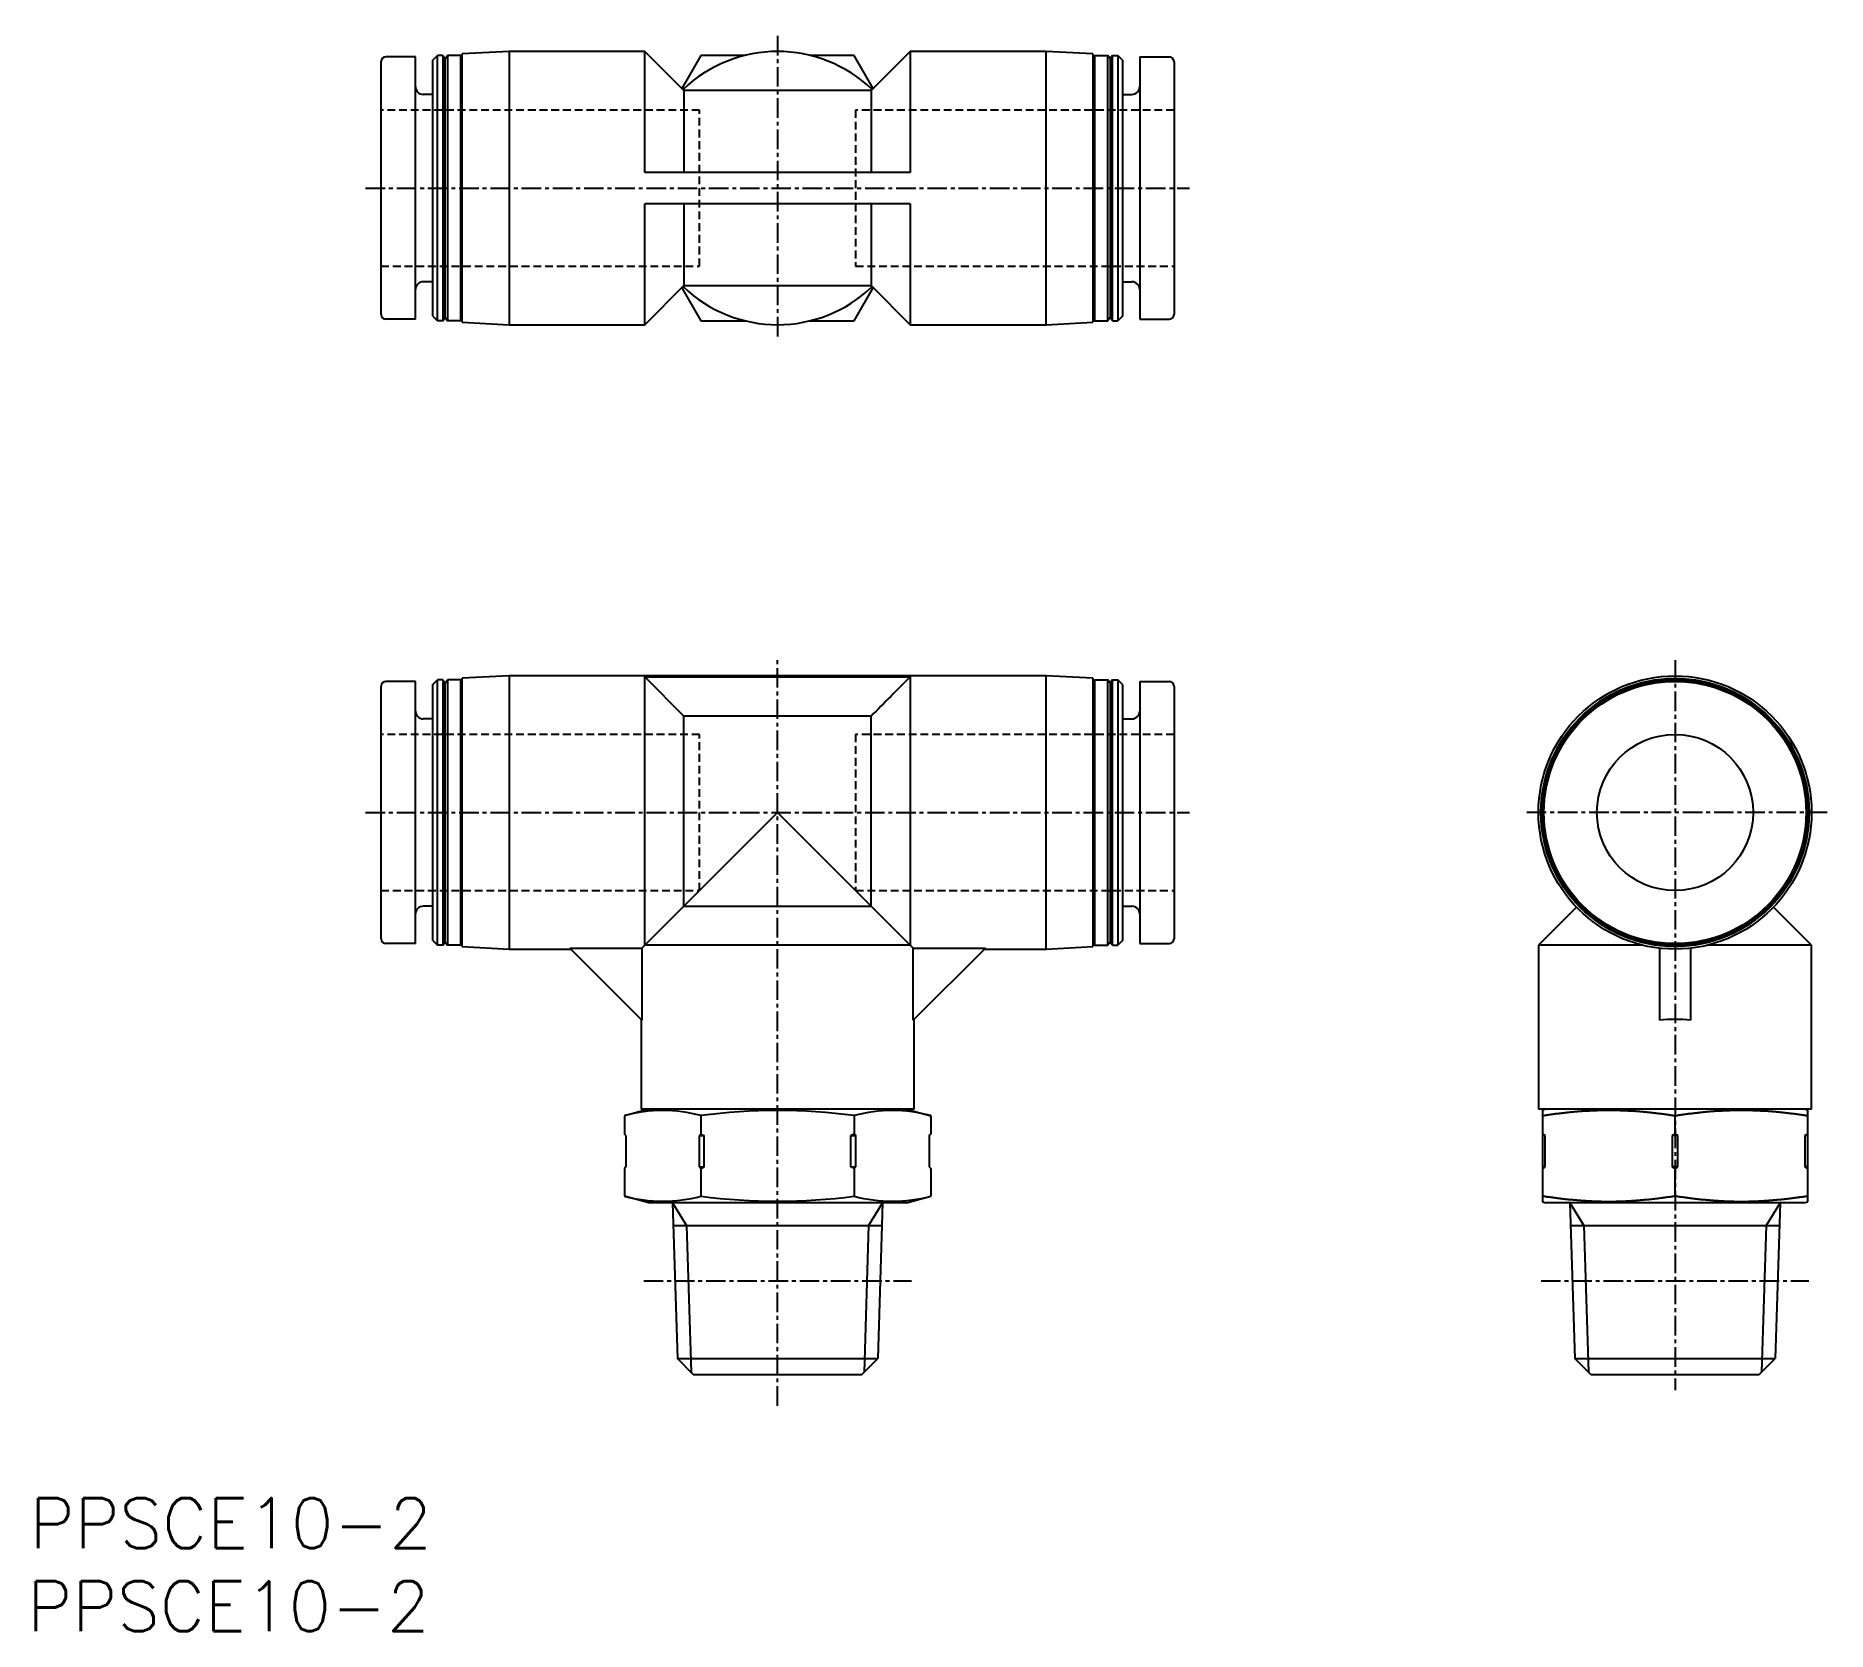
# Model space of a CAD drawing. Extents: x -9 to 105, y -19 to 83.
import ezdxf

# ---------------------------------------------------------------- set-up
doc = ezdxf.new("R2010")
doc.units = 0
doc.linetypes.add('CENTER', pattern=[2, 1.25, -0.25, 0.25, -0.25])
doc.linetypes.add('DASHED', pattern=[0.75, 0.5, -0.25])
doc.layers.get('0').update_dxf_attribs({"linetype": 'CONTINUOUS'})
doc.layers.add('CENTER', color=1, linetype='CENTER')
doc.styles.get("Standard").update_dxf_attribs({"font": 'txt.shx'})

msp = doc.modelspace()

# ---------------------------------------------------------------- texts
at = {"color": 7, "linetype": 'CONTINUOUS'}
for p in [(-9.84, -13.88), (-9.99, -19.2)]:
    msp.add_text('PPSCE10-2', height=3.2, dxfattribs=at).set_placement(p)

# ---------------------------------------------------------------- linework, layer by layer
at = {"color": 7, "linetype": 'CONTINUOUS'}
for p, q in [((14.89, 81.64), (12.99, 81.64)), ((14.89, 64.84), (14.89, 81.64)), ((15.99, 81.44), (16.29, 81.74)), ((16.64, 81.74), (16.29, 81.74)), ((16.29, 64.74), (16.29, 81.74)), ((16.64, 81.74), (16.79, 81.54)), ((16.64, 81.74), (16.64, 64.74)), ((16.79, 81.54), (16.94, 81.74)), ((16.79, 64.94), (16.79, 81.54)), ((17.79, 81.74), (16.94, 81.74)), ((16.94, 81.74), (16.94, 64.74)), ((17.89, 81.64), (17.79, 81.74)), ((17.79, 64.74), (17.79, 81.74)), ((20.89, 81.99), (17.89, 81.84)), ((17.89, 64.65), (17.89, 81.84)), ((20.89, 81.99), (20.89, 64.49)), ((29.59, 81.99), (20.89, 81.99)), ((29.59, 74.24), (29.59, 81.99)), ((32.09, 79.49), (29.59, 81.99)), ((33.18, 81.74), (31.96, 79.62)), ((36.01, 81.74), (33.18, 81.74)), ((43, 81.74), (40.16, 81.74)), ((44.22, 79.62), (43, 81.74)), ((46.59, 81.99), (44.09, 79.49)), ((46.59, 81.99), (46.59, 74.24)), ((55.29, 81.99), (46.59, 81.99)), ((55.29, 64.49), (55.29, 81.99)), ((58.29, 81.84), (55.29, 81.99)), ((58.29, 81.84), (58.29, 64.65)), ((58.29, 81.64), (58.39, 81.74)), ((58.39, 81.74), (59.24, 81.74)), ((58.39, 81.74), (58.39, 64.74)), ((59.39, 81.54), (59.24, 81.74)), ((59.24, 64.74), (59.24, 81.74)), ((59.54, 81.74), (59.39, 81.54)), ((59.39, 81.54), (59.39, 64.94)), ((59.54, 81.74), (59.89, 81.74)), ((59.54, 64.74), (59.54, 81.74)), ((60.19, 81.44), (59.89, 81.74)), ((59.89, 81.74), (59.89, 64.74)), ((61.29, 81.64), (61.29, 64.84)), ((61.29, 81.64), (63.19, 81.64)), ((12.69, 65.14), (12.69, 81.34)), ((15.99, 65.04), (15.99, 81.44)), ((60.19, 81.44), (60.19, 65.04)), ((63.49, 81.34), (63.49, 65.14)), ((15.99, 79.24), (15.39, 79.24)), ((32.09, 79.49), (32.09, 74.24)), ((44.09, 79.49), (32.09, 79.49)), ((44.09, 79.49), (44.09, 74.24)), ((60.19, 79.24), (60.79, 79.24)), ((46.59, 74.24), (29.59, 74.24)), ((29.59, 64.49), (29.59, 72.24)), ((46.59, 72.24), (29.59, 72.24)), ((32.09, 72.24), (32.09, 66.99)), ((44.09, 72.24), (44.09, 66.99)), ((46.59, 72.24), (46.59, 64.49)), ((15.99, 67.24), (15.39, 67.24)), ((29.59, 64.49), (32.09, 66.99)), ((31.96, 66.86), (33.18, 64.74)), ((32.09, 66.99), (44.09, 66.99)), ((43, 64.74), (44.22, 66.86)), ((44.09, 66.99), (46.59, 64.49)), ((60.19, 67.24), (60.79, 67.24)), ((14.89, 64.84), (12.99, 64.84)), ((15.99, 65.04), (16.29, 64.74)), ((16.64, 64.74), (16.29, 64.74)), ((16.64, 64.74), (16.79, 64.94)), ((16.79, 64.94), (16.94, 64.74)), ((17.79, 64.74), (16.94, 64.74)), ((17.89, 64.84), (17.79, 64.74)), ((17.89, 64.65), (20.89, 64.49)), ((20.89, 64.49), (29.59, 64.49)), ((33.18, 64.74), (36.01, 64.74)), ((40.16, 64.74), (43, 64.74)), ((46.59, 64.49), (55.29, 64.49)), ((55.29, 64.49), (58.29, 64.65)), ((58.29, 64.84), (58.39, 64.74)), ((58.39, 64.74), (59.24, 64.74)), ((59.39, 64.94), (59.24, 64.74)), ((59.54, 64.74), (59.39, 64.94)), ((59.54, 64.74), (59.89, 64.74)), ((60.19, 65.04), (59.89, 64.74)), ((61.29, 64.84), (63.19, 64.84)), ((12.69, 25.14), (12.69, 41.34)), ((14.89, 41.64), (12.99, 41.64)), ((14.89, 24.84), (14.89, 41.64)), ((15.99, 41.44), (16.29, 41.74)), ((15.99, 25.04), (15.99, 41.44)), ((16.64, 41.74), (16.29, 41.74)), ((16.29, 24.74), (16.29, 41.74)), ((16.64, 41.74), (16.79, 41.54)), ((16.64, 41.74), (16.64, 24.74)), ((16.79, 41.54), (16.94, 41.74)), ((16.79, 24.94), (16.79, 41.54)), ((17.79, 41.74), (16.94, 41.74)), ((16.94, 41.74), (16.94, 24.74)), ((17.89, 41.64), (17.79, 41.74)), ((17.79, 24.74), (17.79, 41.74)), ((20.89, 41.99), (17.89, 41.84)), ((17.89, 24.65), (17.89, 41.84)), ((20.89, 41.99), (20.89, 24.49)), ((55.29, 41.99), (20.89, 41.99)), ((29.59, 41.94), (46.59, 41.94)), ((29.59, 24.74), (29.59, 41.94)), ((29.59, 41.94), (32.09, 39.41)), ((46.59, 41.94), (46.59, 24.74)), ((55.29, 24.49), (55.29, 41.99)), ((58.29, 41.84), (55.29, 41.99)), ((58.29, 41.84), (58.29, 24.65)), ((58.29, 41.64), (58.39, 41.74)), ((58.39, 41.74), (59.24, 41.74)), ((58.39, 41.74), (58.39, 24.74)), ((59.39, 41.54), (59.24, 41.74)), ((59.24, 24.74), (59.24, 41.74)), ((59.54, 41.74), (59.39, 41.54)), ((59.39, 41.54), (59.39, 24.94)), ((59.54, 41.74), (59.89, 41.74)), ((59.54, 24.74), (59.54, 41.74)), ((60.19, 41.44), (59.89, 41.74)), ((59.89, 41.74), (59.89, 24.74)), ((60.19, 41.44), (60.19, 25.04)), ((61.29, 41.64), (61.29, 24.84)), ((61.29, 41.64), (63.19, 41.64)), ((63.49, 41.34), (63.49, 25.14)), ((15.99, 39.24), (15.39, 39.24)), ((32.09, 27.24), (32.09, 39.41)), ((44.09, 39.41), (32.09, 39.41)), ((44.09, 27.24), (44.09, 39.41)), ((60.19, 39.24), (60.79, 39.24)), ((38.09, 33.24), (29.4, 24.55)), ((46.78, 24.55), (38.09, 33.24)), ((15.99, 27.24), (15.39, 27.24)), ((32.09, 27.24), (44.09, 27.24)), ((60.19, 27.24), (60.79, 27.24)), ((89.28, 27.18), (86.84, 24.74)), ((104.34, 24.74), (101.9, 27.18)), ((14.89, 24.84), (12.99, 24.84)), ((15.99, 25.04), (16.29, 24.74)), ((16.64, 24.74), (16.29, 24.74)), ((16.64, 24.74), (16.79, 24.94)), ((16.79, 24.94), (16.94, 24.74)), ((17.79, 24.74), (16.94, 24.74)), ((17.89, 24.84), (17.79, 24.74)), ((17.89, 24.65), (20.89, 24.49)), ((20.89, 24.49), (24.84, 24.49)), ((24.78, 24.55), (29.4, 24.55)), ((24.78, 24.55), (29.4, 19.94)), ((29.4, 24.55), (29.4, 19.94)), ((46.59, 24.74), (29.59, 24.74)), ((46.78, 19.94), (46.78, 24.55)), ((46.78, 24.55), (51.4, 24.55)), ((51.4, 24.55), (46.78, 19.94)), ((51.34, 24.49), (55.29, 24.49)), ((55.29, 24.49), (58.29, 24.65)), ((58.29, 24.84), (58.39, 24.74)), ((58.39, 24.74), (59.24, 24.74)), ((59.39, 24.94), (59.24, 24.74)), ((59.54, 24.74), (59.39, 24.94)), ((59.54, 24.74), (59.89, 24.74)), ((60.19, 25.04), (59.89, 24.74)), ((61.29, 24.84), (63.19, 24.84)), ((86.84, 24.74), (86.84, 14.24)), ((93.51, 24.74), (86.84, 24.74)), ((94.59, 24.55), (94.59, 19.94)), ((96.59, 24.55), (96.59, 19.94)), ((104.34, 24.74), (97.66, 24.74)), ((104.34, 14.24), (104.34, 24.74)), ((29.34, 19.99), (29.34, 14.24)), ((46.84, 14.24), (46.84, 19.99)), ((29.84, 14.24), (28.27, 13.82)), ((28.27, 13.82), (28.27, 12.64)), ((46.84, 14.24), (29.34, 14.24)), ((33.18, 13.82), (33.18, 12.64)), ((43, 13.82), (43, 12.64)), ((46.34, 14.24), (47.9, 13.82)), ((47.9, 13.82), (47.9, 12.64)), ((104.34, 14.24), (86.84, 14.24)), ((87.34, 14.24), (87.09, 14.18)), ((87.09, 14.18), (87.09, 8.31)), ((95.59, 12.64), (95.59, 13.82)), ((104.09, 14.18), (103.84, 14.24)), ((104.09, 8.31), (104.09, 14.18)), ((28.37, 12.54), (28.27, 12.64)), ((33.18, 12.64), (33.08, 12.54)), ((33.18, 12.64), (33.38, 12.54)), ((43, 12.64), (42.79, 12.54)), ((43, 12.64), (43.1, 12.54)), ((47.8, 12.54), (47.9, 12.64)), ((87.26, 12.54), (87.09, 12.64)), ((95.59, 12.64), (95.41, 12.54)), ((95.76, 12.54), (95.59, 12.64)), ((104.09, 12.64), (103.91, 12.54)), ((28.37, 12.54), (28.37, 10.54)), ((33.08, 10.54), (33.08, 12.54)), ((33.08, 12.54), (33.38, 12.54)), ((33.38, 10.54), (33.38, 12.54)), ((42.79, 10.54), (42.79, 12.54)), ((42.79, 12.54), (43.1, 12.54)), ((43.1, 10.54), (43.1, 12.54)), ((47.8, 12.54), (47.8, 10.54)), ((87.26, 12.54), (87.09, 12.54)), ((87.26, 10.54), (87.26, 12.54)), ((95.76, 12.54), (95.41, 12.54)), ((95.41, 12.54), (95.41, 10.54)), ((95.76, 10.54), (95.76, 12.54)), ((103.91, 12.54), (103.91, 10.54)), ((104.09, 12.54), (103.91, 12.54)), ((28.37, 10.54), (28.27, 10.44)), ((28.27, 10.44), (28.27, 8.66)), ((33.18, 10.44), (33.08, 10.54)), ((33.08, 10.54), (33.38, 10.54)), ((33.18, 10.44), (33.38, 10.54)), ((33.18, 10.44), (33.18, 8.66)), ((43, 10.44), (42.79, 10.54)), ((42.79, 10.54), (43.1, 10.54)), ((43, 10.44), (43.1, 10.54)), ((43, 10.44), (43, 8.66)), ((47.8, 10.54), (47.9, 10.44)), ((47.9, 10.44), (47.9, 8.66)), ((87.09, 10.44), (87.26, 10.54)), ((87.26, 10.54), (87.09, 10.54)), ((95.76, 10.54), (95.41, 10.54)), ((95.41, 10.54), (95.59, 10.44)), ((95.59, 10.44), (95.76, 10.54)), ((95.59, 8.66), (95.59, 10.44)), ((103.91, 10.54), (104.09, 10.44)), ((104.09, 10.54), (103.91, 10.54)), ((29.84, 8.24), (28.27, 8.66)), ((46.34, 8.24), (29.84, 8.24)), ((31.35, 8.24), (31.67, -1.73)), ((44.82, 8.24), (44.51, -1.73)), ((46.34, 8.24), (47.9, 8.66)), ((87.09, 8.31), (87.34, 8.24)), ((103.84, 8.24), (87.34, 8.24)), ((88.85, 8.24), (89.17, -1.73)), ((102.32, 8.24), (102.01, -1.73)), ((103.84, 8.24), (104.09, 8.31)), ((31.4, 6.79), (44.78, 6.79)), ((88.9, 6.79), (102.28, 6.79)), ((32.69, -2.76), (31.67, -1.73)), ((31.67, -1.73), (44.51, -1.73)), ((43.49, -2.76), (44.51, -1.73)), ((89.17, -1.73), (102.01, -1.73)), ((90.19, -2.76), (89.17, -1.73)), ((100.99, -2.76), (102.01, -1.73)), ((32.69, -2.76), (43.49, -2.76)), ((90.19, -2.76), (100.99, -2.76))]:
    msp.add_line(p, q, dxfattribs=at)
at = {"color": 3, "linetype": 'DASHED'}
for p, q in [((33.09, 78.24), (12.69, 78.24)), ((33.09, 68.24), (33.09, 78.24)), ((43.09, 78.24), (43.09, 68.24)), ((63.49, 78.24), (43.09, 78.24)), ((12.69, 68.24), (33.09, 68.24)), ((43.09, 68.24), (63.49, 68.24)), ((33.09, 38.24), (12.69, 38.24)), ((33.09, 28.24), (33.09, 38.24)), ((63.49, 38.24), (43.09, 38.24)), ((43.09, 38.24), (43.09, 28.24)), ((12.69, 28.24), (33.09, 28.24)), ((43.09, 28.24), (63.49, 28.24))]:
    msp.add_line(p, q, dxfattribs=at)
at = {"color": 3, "linetype": 'CONTINUOUS'}
for p, q in [((31.35, 8.24), (32.25, 6.79)), ((44.82, 8.24), (43.92, 6.79)), ((88.85, 8.24), (89.75, 6.79)), ((102.32, 8.24), (101.42, 6.79)), ((32.25, 6.79), (32.55, -2.62)), ((43.92, 6.79), (43.63, -2.62)), ((89.75, 6.79), (90.05, -2.62)), ((101.42, 6.79), (101.13, -2.62))]:
    msp.add_line(p, q, dxfattribs=at)
at = {"color": 7}
for points in [[(87.09, 13.82, 0), (87.1, 13.83, 0), (87.11, 13.83, 0), (87.12, 13.83, 0), (87.13, 13.83, 0), (87.14, 13.83, 0), (87.15, 13.83, 0), (87.16, 13.84, 0), (87.17, 13.84, 0), (87.18, 13.84, 0), (87.19, 13.84, 0), (87.2, 13.84, 0), (87.21, 13.84, 0), (87.22, 13.84, 0), (87.24, 13.85, 0), (87.25, 13.85, 0), (87.26, 13.85, 0), (87.27, 13.85, 0), (87.28, 13.85, 0), (87.29, 13.85, 0), (87.3, 13.86, 0), (87.31, 13.86, 0), (87.32, 13.86, 0), (87.33, 13.86, 0), (87.34, 13.86, 0), (87.35, 13.86, 0), (87.36, 13.87, 0), (87.37, 13.87, 0), (87.38, 13.87, 0), (87.39, 13.87, 0), (87.4, 13.87, 0), (87.42, 13.87, 0), (87.43, 13.87, 0), (87.44, 13.88, 0), (87.45, 13.88, 0), (87.46, 13.88, 0), (87.47, 13.88, 0), (87.48, 13.88, 0), (87.49, 13.88, 0), (87.5, 13.89, 0), (87.51, 13.89, 0), (87.52, 13.89, 0), (87.53, 13.89, 0), (87.54, 13.89, 0), (87.55, 13.89, 0), (87.56, 13.89, 0), (87.57, 13.9, 0), (87.58, 13.9, 0), (87.6, 13.9, 0), (87.61, 13.9, 0), (87.62, 13.9, 0), (87.63, 13.9, 0), (87.64, 13.9, 0), (87.65, 13.91, 0), (87.66, 13.91, 0), (87.67, 13.91, 0), (87.68, 13.91, 0), (87.69, 13.91, 0), (87.7, 13.91, 0), (87.71, 13.91, 0), (87.72, 13.92, 0), (87.73, 13.92, 0), (87.74, 13.92, 0), (87.75, 13.92, 0), (87.76, 13.92, 0), (87.78, 13.92, 0), (87.79, 13.92, 0), (87.8, 13.93, 0), (87.81, 13.93, 0), (87.82, 13.93, 0), (87.83, 13.93, 0), (87.84, 13.93, 0), (87.85, 13.93, 0), (87.86, 13.93, 0), (87.87, 13.94, 0), (87.88, 13.94, 0), (87.89, 13.94, 0), (87.9, 13.94, 0), (87.91, 13.94, 0), (87.92, 13.94, 0), (87.93, 13.94, 0), (87.94, 13.95, 0), (87.96, 13.95, 0), (87.97, 13.95, 0), (87.98, 13.95, 0), (87.99, 13.95, 0), (88, 13.95, 0), (88.01, 13.95, 0), (88.02, 13.96, 0), (88.03, 13.96, 0), (88.04, 13.96, 0), (88.05, 13.96, 0), (88.06, 13.96, 0), (88.07, 13.96, 0), (88.08, 13.96, 0), (88.09, 13.96, 0), (88.1, 13.97, 0), (88.11, 13.97, 0), (88.12, 13.97, 0), (88.14, 13.97, 0), (88.15, 13.97, 0), (88.16, 13.97, 0), (88.17, 13.97, 0), (88.18, 13.98, 0), (88.19, 13.98, 0), (88.2, 13.98, 0), (88.21, 13.98, 0), (88.22, 13.98, 0), (88.23, 13.98, 0), (88.24, 13.98, 0), (88.25, 13.98, 0), (88.26, 13.99, 0), (88.27, 13.99, 0), (88.28, 13.99, 0), (88.29, 13.99, 0), (88.31, 13.99, 0), (88.32, 13.99, 0), (88.33, 13.99, 0), (88.34, 13.99, 0), (88.35, 14, 0), (88.36, 14, 0), (88.37, 14, 0), (88.38, 14, 0), (88.39, 14, 0), (88.4, 14, 0), (88.41, 14, 0), (88.42, 14, 0), (88.43, 14.01, 0), (88.44, 14.01, 0), (88.45, 14.01, 0), (88.46, 14.01, 0), (88.47, 14.01, 0), (88.49, 14.01, 0), (88.5, 14.01, 0), (88.51, 14.01, 0), (88.52, 14.01, 0), (88.53, 14.02, 0), (88.54, 14.02, 0), (88.55, 14.02, 0), (88.56, 14.02, 0), (88.57, 14.02, 0), (88.58, 14.02, 0), (88.59, 14.02, 0), (88.6, 14.02, 0), (88.61, 14.03, 0), (88.62, 14.03, 0), (88.63, 14.03, 0), (88.64, 14.03, 0), (88.66, 14.03, 0), (88.67, 14.03, 0), (88.68, 14.03, 0), (88.69, 14.03, 0), (88.7, 14.03, 0), (88.71, 14.04, 0), (88.72, 14.04, 0), (88.73, 14.04, 0), (88.74, 14.04, 0), (88.75, 14.04, 0), (88.76, 14.04, 0), (88.77, 14.04, 0), (88.78, 14.04, 0), (88.79, 14.04, 0), (88.8, 14.05, 0), (88.81, 14.05, 0), (88.83, 14.05, 0), (88.84, 14.05, 0), (88.85, 14.05, 0), (88.86, 14.05, 0), (88.87, 14.05, 0), (88.88, 14.05, 0), (88.89, 14.05, 0), (88.9, 14.05, 0), (88.91, 14.06, 0), (88.92, 14.06, 0), (88.93, 14.06, 0), (88.94, 14.06, 0), (88.95, 14.06, 0), (88.96, 14.06, 0), (88.97, 14.06, 0), (88.99, 14.06, 0), (89, 14.06, 0), (89.01, 14.06, 0), (89.02, 14.07, 0), (89.03, 14.07, 0), (89.04, 14.07, 0), (89.05, 14.07, 0), (89.06, 14.07, 0), (89.07, 14.07, 0), (89.08, 14.07, 0), (89.09, 14.07, 0), (89.1, 14.07, 0), (89.11, 14.07, 0), (89.12, 14.08, 0), (89.13, 14.08, 0), (89.14, 14.08, 0), (89.16, 14.08, 0), (89.17, 14.08, 0), (89.18, 14.08, 0), (89.19, 14.08, 0), (89.2, 14.08, 0), (89.21, 14.08, 0), (89.22, 14.08, 0), (89.23, 14.08, 0), (89.24, 14.09, 0), (89.25, 14.09, 0), (89.26, 14.09, 0), (89.27, 14.09, 0), (89.28, 14.09, 0), (89.29, 14.09, 0), (89.3, 14.09, 0), (89.32, 14.09, 0), (89.33, 14.09, 0), (89.34, 14.09, 0), (89.35, 14.09, 0), (89.36, 14.1, 0), (89.37, 14.1, 0), (89.38, 14.1, 0), (89.39, 14.1, 0), (89.4, 14.1, 0), (89.41, 14.1, 0), (89.42, 14.1, 0), (89.43, 14.1, 0), (89.44, 14.1, 0), (89.45, 14.1, 0), (89.46, 14.1, 0), (89.47, 14.1, 0), (89.49, 14.11, 0), (89.5, 14.11, 0), (89.51, 14.11, 0), (89.52, 14.11, 0), (89.53, 14.11, 0), (89.54, 14.11, 0), (89.55, 14.11, 0), (89.56, 14.11, 0), (89.57, 14.11, 0), (89.58, 14.11, 0), (89.59, 14.11, 0), (89.6, 14.11, 0), (89.61, 14.11, 0), (89.62, 14.12, 0), (89.63, 14.12, 0), (89.65, 14.12, 0), (89.66, 14.12, 0), (89.67, 14.12, 0), (89.68, 14.12, 0), (89.69, 14.12, 0), (89.7, 14.12, 0), (89.71, 14.12, 0), (89.72, 14.12, 0), (89.73, 14.12, 0), (89.74, 14.12, 0), (89.75, 14.12, 0), (89.76, 14.12, 0), (89.77, 14.13, 0), (89.78, 14.13, 0), (89.79, 14.13, 0), (89.81, 14.13, 0), (89.82, 14.13, 0), (89.83, 14.13, 0), (89.84, 14.13, 0), (89.85, 14.13, 0), (89.86, 14.13, 0), (89.87, 14.13, 0), (89.88, 14.13, 0), (89.89, 14.13, 0), (89.9, 14.13, 0), (89.91, 14.13, 0), (89.92, 14.13, 0), (89.93, 14.14, 0), (89.94, 14.14, 0), (89.95, 14.14, 0), (89.97, 14.14, 0), (89.98, 14.14, 0), (89.99, 14.14, 0), (90, 14.14, 0), (90.01, 14.14, 0), (90.02, 14.14, 0), (90.03, 14.14, 0), (90.04, 14.14, 0), (90.05, 14.14, 0), (90.06, 14.14, 0), (90.07, 14.14, 0), (90.08, 14.14, 0), (90.09, 14.14, 0), (90.1, 14.14, 0), (90.11, 14.14, 0), (90.13, 14.15, 0), (90.14, 14.15, 0), (90.15, 14.15, 0), (90.16, 14.15, 0), (90.17, 14.15, 0), (90.18, 14.15, 0), (90.19, 14.15, 0), (90.2, 14.15, 0), (90.21, 14.15, 0), (90.22, 14.15, 0), (90.23, 14.15, 0), (90.24, 14.15, 0), (90.25, 14.15, 0), (90.26, 14.15, 0), (90.27, 14.15, 0), (90.29, 14.15, 0), (90.3, 14.15, 0), (90.31, 14.15, 0), (90.32, 14.15, 0), (90.33, 14.15, 0), (90.34, 14.16, 0), (90.35, 14.16, 0), (90.36, 14.16, 0), (90.37, 14.16, 0), (90.38, 14.16, 0), (90.39, 14.16, 0), (90.4, 14.16, 0), (90.41, 14.16, 0), (90.42, 14.16, 0), (90.44, 14.16, 0), (90.45, 14.16, 0), (90.46, 14.16, 0), (90.47, 14.16, 0), (90.48, 14.16, 0), (90.49, 14.16, 0), (90.5, 14.16, 0), (90.51, 14.16, 0), (90.52, 14.16, 0), (90.53, 14.16, 0), (90.54, 14.16, 0), (90.55, 14.16, 0), (90.56, 14.16, 0), (90.57, 14.16, 0), (90.58, 14.16, 0), (90.6, 14.16, 0), (90.61, 14.16, 0), (90.62, 14.17, 0), (90.63, 14.17, 0), (90.64, 14.17, 0), (90.65, 14.17, 0), (90.66, 14.17, 0), (90.67, 14.17, 0), (90.68, 14.17, 0), (90.69, 14.17, 0), (90.7, 14.17, 0), (90.71, 14.17, 0), (90.72, 14.17, 0), (90.73, 14.17, 0), (90.74, 14.17, 0), (90.76, 14.17, 0), (90.77, 14.17, 0), (90.78, 14.17, 0), (90.79, 14.17, 0), (90.8, 14.17, 0), (90.81, 14.17, 0), (90.82, 14.17, 0), (90.83, 14.17, 0), (90.84, 14.17, 0), (90.85, 14.17, 0), (90.86, 14.17, 0), (90.87, 14.17, 0), (90.88, 14.17, 0), (90.89, 14.17, 0), (90.91, 14.17, 0), (90.92, 14.17, 0), (90.93, 14.17, 0), (90.94, 14.17, 0), (90.95, 14.17, 0), (90.96, 14.17, 0), (90.97, 14.17, 0), (90.98, 14.17, 0), (90.99, 14.17, 0), (91, 14.17, 0), (91.01, 14.17, 0), (91.02, 14.17, 0), (91.03, 14.17, 0), (91.04, 14.17, 0), (91.05, 14.17, 0), (91.07, 14.17, 0), (91.08, 14.17, 0), (91.09, 14.17, 0), (91.1, 14.18, 0), (91.11, 14.18, 0), (91.12, 14.18, 0), (91.13, 14.18, 0), (91.14, 14.18, 0), (91.15, 14.18, 0), (91.16, 14.18, 0), (91.17, 14.18, 0), (91.18, 14.18, 0), (91.19, 14.18, 0), (91.2, 14.18, 0), (91.21, 14.18, 0), (91.23, 14.18, 0), (91.24, 14.18, 0), (91.25, 14.18, 0), (91.26, 14.18, 0), (91.27, 14.18, 0), (91.28, 14.18, 0), (91.29, 14.18, 0), (91.3, 14.18, 0), (91.31, 14.18, 0), (91.32, 14.18, 0), (91.33, 14.18, 0), (91.34, 14.18, 0), (91.35, 14.18, 0), (91.36, 14.18, 0), (91.38, 14.18, 0), (91.39, 14.18, 0), (91.4, 14.18, 0), (91.41, 14.18, 0), (91.42, 14.18, 0), (91.43, 14.18, 0), (91.44, 14.18, 0), (91.45, 14.18, 0), (91.46, 14.18, 0), (91.47, 14.18, 0), (91.48, 14.18, 0), (91.49, 14.18, 0), (91.5, 14.18, 0), (91.51, 14.18, 0), (91.52, 14.18, 0), (91.54, 14.18, 0), (91.55, 14.18, 0), (91.56, 14.18, 0), (91.57, 14.18, 0), (91.58, 14.18, 0), (91.59, 14.17, 0), (91.6, 14.17, 0), (91.61, 14.17, 0), (91.62, 14.17, 0), (91.63, 14.17, 0), (91.64, 14.17, 0), (91.65, 14.17, 0), (91.66, 14.17, 0), (91.67, 14.17, 0), (91.69, 14.17, 0), (91.7, 14.17, 0), (91.71, 14.17, 0), (91.72, 14.17, 0), (91.73, 14.17, 0), (91.74, 14.17, 0), (91.75, 14.17, 0), (91.76, 14.17, 0), (91.77, 14.17, 0), (91.78, 14.17, 0), (91.79, 14.17, 0), (91.8, 14.17, 0), (91.81, 14.17, 0), (91.82, 14.17, 0), (91.83, 14.17, 0), (91.85, 14.17, 0), (91.86, 14.17, 0), (91.87, 14.17, 0), (91.88, 14.17, 0), (91.89, 14.17, 0), (91.9, 14.17, 0), (91.91, 14.17, 0), (91.92, 14.17, 0), (91.93, 14.17, 0), (91.94, 14.17, 0), (91.95, 14.17, 0), (91.96, 14.17, 0), (91.97, 14.17, 0), (91.98, 14.17, 0), (91.99, 14.17, 0), (92.01, 14.17, 0), (92.02, 14.17, 0), (92.03, 14.17, 0), (92.04, 14.17, 0), (92.05, 14.17, 0), (92.06, 14.17, 0), (92.07, 14.16, 0), (92.08, 14.16, 0), (92.09, 14.16, 0), (92.1, 14.16, 0), (92.11, 14.16, 0), (92.12, 14.16, 0), (92.13, 14.16, 0), (92.14, 14.16, 0), (92.16, 14.16, 0), (92.17, 14.16, 0), (92.18, 14.16, 0), (92.19, 14.16, 0), (92.2, 14.16, 0), (92.21, 14.16, 0), (92.22, 14.16, 0), (92.23, 14.16, 0), (92.24, 14.16, 0), (92.25, 14.16, 0), (92.26, 14.16, 0), (92.27, 14.16, 0), (92.28, 14.16, 0), (92.29, 14.16, 0), (92.3, 14.16, 0), (92.32, 14.16, 0), (92.33, 14.16, 0), (92.34, 14.16, 0), (92.35, 14.15, 0), (92.36, 14.15, 0), (92.37, 14.15, 0), (92.38, 14.15, 0), (92.39, 14.15, 0), (92.4, 14.15, 0), (92.41, 14.15, 0), (92.42, 14.15, 0), (92.43, 14.15, 0), (92.44, 14.15, 0), (92.45, 14.15, 0), (92.46, 14.15, 0), (92.48, 14.15, 0), (92.49, 14.15, 0), (92.5, 14.15, 0), (92.51, 14.15, 0), (92.52, 14.15, 0), (92.53, 14.15, 0), (92.54, 14.15, 0), (92.55, 14.15, 0), (92.56, 14.14, 0), (92.57, 14.14, 0), (92.58, 14.14, 0), (92.59, 14.14, 0), (92.6, 14.14, 0), (92.61, 14.14, 0), (92.62, 14.14, 0), (92.64, 14.14, 0), (92.65, 14.14, 0), (92.66, 14.14, 0), (92.67, 14.14, 0), (92.68, 14.14, 0), (92.69, 14.14, 0), (92.7, 14.14, 0), (92.71, 14.14, 0), (92.72, 14.14, 0), (92.73, 14.14, 0), (92.74, 14.14, 0), (92.75, 14.13, 0), (92.76, 14.13, 0), (92.77, 14.13, 0), (92.78, 14.13, 0), (92.8, 14.13, 0), (92.81, 14.13, 0), (92.82, 14.13, 0), (92.83, 14.13, 0), (92.84, 14.13, 0), (92.85, 14.13, 0), (92.86, 14.13, 0), (92.87, 14.13, 0), (92.88, 14.13, 0), (92.89, 14.13, 0), (92.9, 14.13, 0), (92.91, 14.12, 0), (92.92, 14.12, 0), (92.93, 14.12, 0), (92.94, 14.12, 0), (92.96, 14.12, 0), (92.97, 14.12, 0), (92.98, 14.12, 0), (92.99, 14.12, 0), (93, 14.12, 0), (93.01, 14.12, 0), (93.02, 14.12, 0), (93.03, 14.12, 0), (93.04, 14.12, 0), (93.05, 14.12, 0), (93.06, 14.11, 0), (93.07, 14.11, 0), (93.08, 14.11, 0), (93.09, 14.11, 0), (93.1, 14.11, 0), (93.12, 14.11, 0), (93.13, 14.11, 0), (93.14, 14.11, 0), (93.15, 14.11, 0), (93.16, 14.11, 0), (93.17, 14.11, 0), (93.18, 14.11, 0), (93.19, 14.11, 0), (93.2, 14.1, 0), (93.21, 14.1, 0), (93.22, 14.1, 0), (93.23, 14.1, 0), (93.24, 14.1, 0), (93.25, 14.1, 0), (93.26, 14.1, 0), (93.28, 14.1, 0), (93.29, 14.1, 0), (93.3, 14.1, 0), (93.31, 14.1, 0), (93.32, 14.1, 0), (93.33, 14.09, 0), (93.34, 14.09, 0), (93.35, 14.09, 0), (93.36, 14.09, 0), (93.37, 14.09, 0), (93.38, 14.09, 0), (93.39, 14.09, 0), (93.4, 14.09, 0), (93.41, 14.09, 0), (93.42, 14.09, 0), (93.43, 14.09, 0), (93.45, 14.08, 0), (93.46, 14.08, 0), (93.47, 14.08, 0), (93.48, 14.08, 0), (93.49, 14.08, 0), (93.5, 14.08, 0), (93.51, 14.08, 0), (93.52, 14.08, 0), (93.53, 14.08, 0), (93.54, 14.08, 0), (93.55, 14.08, 0), (93.56, 14.07, 0), (93.57, 14.07, 0), (93.58, 14.07, 0), (93.59, 14.07, 0), (93.61, 14.07, 0), (93.62, 14.07, 0), (93.63, 14.07, 0), (93.64, 14.07, 0), (93.65, 14.07, 0), (93.66, 14.07, 0), (93.67, 14.06, 0), (93.68, 14.06, 0), (93.69, 14.06, 0), (93.7, 14.06, 0), (93.71, 14.06, 0), (93.72, 14.06, 0), (93.73, 14.06, 0), (93.74, 14.06, 0), (93.75, 14.06, 0), (93.76, 14.06, 0), (93.78, 14.05, 0), (93.79, 14.05, 0), (93.8, 14.05, 0), (93.81, 14.05, 0), (93.82, 14.05, 0), (93.83, 14.05, 0), (93.84, 14.05, 0), (93.85, 14.05, 0), (93.86, 14.05, 0), (93.87, 14.05, 0), (93.88, 14.04, 0), (93.89, 14.04, 0), (93.9, 14.04, 0), (93.91, 14.04, 0), (93.92, 14.04, 0), (93.93, 14.04, 0), (93.95, 14.04, 0), (93.96, 14.04, 0), (93.97, 14.04, 0), (93.98, 14.03, 0), (93.99, 14.03, 0), (94, 14.03, 0), (94.01, 14.03, 0), (94.02, 14.03, 0), (94.03, 14.03, 0), (94.04, 14.03, 0), (94.05, 14.03, 0), (94.06, 14.03, 0), (94.07, 14.02, 0), (94.08, 14.02, 0), (94.09, 14.02, 0), (94.1, 14.02, 0), (94.12, 14.02, 0), (94.13, 14.02, 0), (94.14, 14.02, 0), (94.15, 14.02, 0), (94.16, 14.01, 0), (94.17, 14.01, 0), (94.18, 14.01, 0), (94.19, 14.01, 0), (94.2, 14.01, 0), (94.21, 14.01, 0), (94.22, 14.01, 0), (94.23, 14.01, 0), (94.24, 14.01, 0), (94.25, 14, 0), (94.26, 14, 0), (94.27, 14, 0), (94.29, 14, 0), (94.3, 14, 0), (94.31, 14, 0), (94.32, 14, 0), (94.33, 14, 0), (94.34, 13.99, 0), (94.35, 13.99, 0), (94.36, 13.99, 0), (94.37, 13.99, 0), (94.38, 13.99, 0), (94.39, 13.99, 0), (94.4, 13.99, 0), (94.41, 13.99, 0), (94.42, 13.98, 0), (94.43, 13.98, 0), (94.44, 13.98, 0), (94.46, 13.98, 0), (94.47, 13.98, 0), (94.48, 13.98, 0), (94.49, 13.98, 0), (94.5, 13.98, 0), (94.51, 13.97, 0), (94.52, 13.97, 0), (94.53, 13.97, 0), (94.54, 13.97, 0), (94.55, 13.97, 0), (94.56, 13.97, 0), (94.57, 13.97, 0), (94.58, 13.96, 0), (94.59, 13.96, 0), (94.6, 13.96, 0), (94.61, 13.96, 0), (94.62, 13.96, 0), (94.64, 13.96, 0), (94.65, 13.96, 0), (94.66, 13.96, 0), (94.67, 13.95, 0), (94.68, 13.95, 0), (94.69, 13.95, 0), (94.7, 13.95, 0), (94.71, 13.95, 0), (94.72, 13.95, 0), (94.73, 13.95, 0), (94.74, 13.94, 0), (94.75, 13.94, 0), (94.76, 13.94, 0), (94.77, 13.94, 0), (94.78, 13.94, 0), (94.79, 13.94, 0), (94.81, 13.94, 0), (94.82, 13.93, 0), (94.83, 13.93, 0), (94.84, 13.93, 0), (94.85, 13.93, 0), (94.86, 13.93, 0), (94.87, 13.93, 0), (94.88, 13.93, 0), (94.89, 13.92, 0), (94.9, 13.92, 0), (94.91, 13.92, 0), (94.92, 13.92, 0), (94.93, 13.92, 0), (94.94, 13.92, 0), (94.95, 13.92, 0), (94.96, 13.91, 0), (94.97, 13.91, 0), (94.99, 13.91, 0), (95, 13.91, 0), (95.01, 13.91, 0), (95.02, 13.91, 0), (95.03, 13.91, 0), (95.04, 13.9, 0), (95.05, 13.9, 0), (95.06, 13.9, 0), (95.07, 13.9, 0), (95.08, 13.9, 0), (95.09, 13.9, 0), (95.1, 13.9, 0), (95.11, 13.89, 0), (95.12, 13.89, 0), (95.13, 13.89, 0), (95.14, 13.89, 0), (95.15, 13.89, 0), (95.17, 13.89, 0), (95.18, 13.89, 0), (95.19, 13.88, 0), (95.2, 13.88, 0), (95.21, 13.88, 0), (95.22, 13.88, 0), (95.23, 13.88, 0), (95.24, 13.88, 0), (95.25, 13.87, 0), (95.26, 13.87, 0), (95.27, 13.87, 0), (95.28, 13.87, 0), (95.29, 13.87, 0), (95.3, 13.87, 0), (95.31, 13.87, 0), (95.32, 13.86, 0), (95.33, 13.86, 0), (95.34, 13.86, 0), (95.36, 13.86, 0), (95.37, 13.86, 0), (95.38, 13.86, 0), (95.39, 13.85, 0), (95.4, 13.85, 0), (95.41, 13.85, 0), (95.42, 13.85, 0), (95.43, 13.85, 0), (95.44, 13.85, 0), (95.45, 13.84, 0), (95.46, 13.84, 0), (95.47, 13.84, 0), (95.48, 13.84, 0), (95.49, 13.84, 0), (95.5, 13.84, 0), (95.51, 13.84, 0), (95.52, 13.83, 0), (95.53, 13.83, 0), (95.55, 13.83, 0), (95.56, 13.83, 0), (95.57, 13.83, 0), (95.58, 13.83, 0), (95.59, 13.82, 0)], [(95.59, 13.82, 0), (95.6, 13.83, 0), (95.61, 13.83, 0), (95.62, 13.83, 0), (95.63, 13.83, 0), (95.64, 13.83, 0), (95.65, 13.83, 0), (95.66, 13.84, 0), (95.67, 13.84, 0), (95.68, 13.84, 0), (95.69, 13.84, 0), (95.7, 13.84, 0), (95.71, 13.84, 0), (95.72, 13.84, 0), (95.74, 13.85, 0), (95.75, 13.85, 0), (95.76, 13.85, 0), (95.77, 13.85, 0), (95.78, 13.85, 0), (95.79, 13.85, 0), (95.8, 13.86, 0), (95.81, 13.86, 0), (95.82, 13.86, 0), (95.83, 13.86, 0), (95.84, 13.86, 0), (95.85, 13.86, 0), (95.86, 13.87, 0), (95.87, 13.87, 0), (95.88, 13.87, 0), (95.89, 13.87, 0), (95.9, 13.87, 0), (95.92, 13.87, 0), (95.93, 13.87, 0), (95.94, 13.88, 0), (95.95, 13.88, 0), (95.96, 13.88, 0), (95.97, 13.88, 0), (95.98, 13.88, 0), (95.99, 13.88, 0), (96, 13.89, 0), (96.01, 13.89, 0), (96.02, 13.89, 0), (96.03, 13.89, 0), (96.04, 13.89, 0), (96.05, 13.89, 0), (96.06, 13.89, 0), (96.07, 13.9, 0), (96.08, 13.9, 0), (96.1, 13.9, 0), (96.11, 13.9, 0), (96.12, 13.9, 0), (96.13, 13.9, 0), (96.14, 13.9, 0), (96.15, 13.91, 0), (96.16, 13.91, 0), (96.17, 13.91, 0), (96.18, 13.91, 0), (96.19, 13.91, 0), (96.2, 13.91, 0), (96.21, 13.91, 0), (96.22, 13.92, 0), (96.23, 13.92, 0), (96.24, 13.92, 0), (96.25, 13.92, 0), (96.26, 13.92, 0), (96.28, 13.92, 0), (96.29, 13.92, 0), (96.3, 13.93, 0), (96.31, 13.93, 0), (96.32, 13.93, 0), (96.33, 13.93, 0), (96.34, 13.93, 0), (96.35, 13.93, 0), (96.36, 13.93, 0), (96.37, 13.94, 0), (96.38, 13.94, 0), (96.39, 13.94, 0), (96.4, 13.94, 0), (96.41, 13.94, 0), (96.42, 13.94, 0), (96.43, 13.94, 0), (96.44, 13.95, 0), (96.46, 13.95, 0), (96.47, 13.95, 0), (96.48, 13.95, 0), (96.49, 13.95, 0), (96.5, 13.95, 0), (96.51, 13.95, 0), (96.52, 13.96, 0), (96.53, 13.96, 0), (96.54, 13.96, 0), (96.55, 13.96, 0), (96.56, 13.96, 0), (96.57, 13.96, 0), (96.58, 13.96, 0), (96.59, 13.96, 0), (96.6, 13.97, 0), (96.61, 13.97, 0), (96.62, 13.97, 0), (96.64, 13.97, 0), (96.65, 13.97, 0), (96.66, 13.97, 0), (96.67, 13.97, 0), (96.68, 13.98, 0), (96.69, 13.98, 0), (96.7, 13.98, 0), (96.71, 13.98, 0), (96.72, 13.98, 0), (96.73, 13.98, 0), (96.74, 13.98, 0), (96.75, 13.98, 0), (96.76, 13.99, 0), (96.77, 13.99, 0), (96.78, 13.99, 0), (96.79, 13.99, 0), (96.81, 13.99, 0), (96.82, 13.99, 0), (96.83, 13.99, 0), (96.84, 13.99, 0), (96.85, 14, 0), (96.86, 14, 0), (96.87, 14, 0), (96.88, 14, 0), (96.89, 14, 0), (96.9, 14, 0), (96.91, 14, 0), (96.92, 14, 0), (96.93, 14.01, 0), (96.94, 14.01, 0), (96.95, 14.01, 0), (96.96, 14.01, 0), (96.97, 14.01, 0), (96.99, 14.01, 0), (97, 14.01, 0), (97.01, 14.01, 0), (97.02, 14.01, 0), (97.03, 14.02, 0), (97.04, 14.02, 0), (97.05, 14.02, 0), (97.06, 14.02, 0), (97.07, 14.02, 0), (97.08, 14.02, 0), (97.09, 14.02, 0), (97.1, 14.02, 0), (97.11, 14.03, 0), (97.12, 14.03, 0), (97.13, 14.03, 0), (97.14, 14.03, 0), (97.16, 14.03, 0), (97.17, 14.03, 0), (97.18, 14.03, 0), (97.19, 14.03, 0), (97.2, 14.03, 0), (97.21, 14.04, 0), (97.22, 14.04, 0), (97.23, 14.04, 0), (97.24, 14.04, 0), (97.25, 14.04, 0), (97.26, 14.04, 0), (97.27, 14.04, 0), (97.28, 14.04, 0), (97.29, 14.04, 0), (97.3, 14.05, 0), (97.31, 14.05, 0), (97.33, 14.05, 0), (97.34, 14.05, 0), (97.35, 14.05, 0), (97.36, 14.05, 0), (97.37, 14.05, 0), (97.38, 14.05, 0), (97.39, 14.05, 0), (97.4, 14.05, 0), (97.41, 14.06, 0), (97.42, 14.06, 0), (97.43, 14.06, 0), (97.44, 14.06, 0), (97.45, 14.06, 0), (97.46, 14.06, 0), (97.47, 14.06, 0), (97.49, 14.06, 0), (97.5, 14.06, 0), (97.51, 14.06, 0), (97.52, 14.07, 0), (97.53, 14.07, 0), (97.54, 14.07, 0), (97.55, 14.07, 0), (97.56, 14.07, 0), (97.57, 14.07, 0), (97.58, 14.07, 0), (97.59, 14.07, 0), (97.6, 14.07, 0), (97.61, 14.07, 0), (97.62, 14.08, 0), (97.63, 14.08, 0), (97.64, 14.08, 0), (97.66, 14.08, 0), (97.67, 14.08, 0), (97.68, 14.08, 0), (97.69, 14.08, 0), (97.7, 14.08, 0), (97.71, 14.08, 0), (97.72, 14.08, 0), (97.73, 14.08, 0), (97.74, 14.09, 0), (97.75, 14.09, 0), (97.76, 14.09, 0), (97.77, 14.09, 0), (97.78, 14.09, 0), (97.79, 14.09, 0), (97.8, 14.09, 0), (97.82, 14.09, 0), (97.83, 14.09, 0), (97.84, 14.09, 0), (97.85, 14.09, 0), (97.86, 14.1, 0), (97.87, 14.1, 0), (97.88, 14.1, 0), (97.89, 14.1, 0), (97.9, 14.1, 0), (97.91, 14.1, 0), (97.92, 14.1, 0), (97.93, 14.1, 0), (97.94, 14.1, 0), (97.95, 14.1, 0), (97.96, 14.1, 0), (97.97, 14.1, 0), (97.99, 14.11, 0), (98, 14.11, 0), (98.01, 14.11, 0), (98.02, 14.11, 0), (98.03, 14.11, 0), (98.04, 14.11, 0), (98.05, 14.11, 0), (98.06, 14.11, 0), (98.07, 14.11, 0), (98.08, 14.11, 0), (98.09, 14.11, 0), (98.1, 14.11, 0), (98.11, 14.11, 0), (98.12, 14.12, 0), (98.13, 14.12, 0), (98.15, 14.12, 0), (98.16, 14.12, 0), (98.17, 14.12, 0), (98.18, 14.12, 0), (98.19, 14.12, 0), (98.2, 14.12, 0), (98.21, 14.12, 0), (98.22, 14.12, 0), (98.23, 14.12, 0), (98.24, 14.12, 0), (98.25, 14.12, 0), (98.26, 14.12, 0), (98.27, 14.13, 0), (98.28, 14.13, 0), (98.29, 14.13, 0), (98.31, 14.13, 0), (98.32, 14.13, 0), (98.33, 14.13, 0), (98.34, 14.13, 0), (98.35, 14.13, 0), (98.36, 14.13, 0), (98.37, 14.13, 0), (98.38, 14.13, 0), (98.39, 14.13, 0), (98.4, 14.13, 0), (98.41, 14.13, 0), (98.42, 14.13, 0), (98.43, 14.14, 0), (98.44, 14.14, 0), (98.45, 14.14, 0), (98.47, 14.14, 0), (98.48, 14.14, 0), (98.49, 14.14, 0), (98.5, 14.14, 0), (98.51, 14.14, 0), (98.52, 14.14, 0), (98.53, 14.14, 0), (98.54, 14.14, 0), (98.55, 14.14, 0), (98.56, 14.14, 0), (98.57, 14.14, 0), (98.58, 14.14, 0), (98.59, 14.14, 0), (98.6, 14.14, 0), (98.61, 14.14, 0), (98.63, 14.15, 0), (98.64, 14.15, 0), (98.65, 14.15, 0), (98.66, 14.15, 0), (98.67, 14.15, 0), (98.68, 14.15, 0), (98.69, 14.15, 0), (98.7, 14.15, 0), (98.71, 14.15, 0), (98.72, 14.15, 0), (98.73, 14.15, 0), (98.74, 14.15, 0), (98.75, 14.15, 0), (98.76, 14.15, 0), (98.77, 14.15, 0), (98.79, 14.15, 0), (98.8, 14.15, 0), (98.81, 14.15, 0), (98.82, 14.15, 0), (98.83, 14.15, 0), (98.84, 14.16, 0), (98.85, 14.16, 0), (98.86, 14.16, 0), (98.87, 14.16, 0), (98.88, 14.16, 0), (98.89, 14.16, 0), (98.9, 14.16, 0), (98.91, 14.16, 0), (98.92, 14.16, 0), (98.94, 14.16, 0), (98.95, 14.16, 0), (98.96, 14.16, 0), (98.97, 14.16, 0), (98.98, 14.16, 0), (98.99, 14.16, 0), (99, 14.16, 0), (99.01, 14.16, 0), (99.02, 14.16, 0), (99.03, 14.16, 0), (99.04, 14.16, 0), (99.05, 14.16, 0), (99.06, 14.16, 0), (99.07, 14.16, 0), (99.08, 14.16, 0), (99.1, 14.16, 0), (99.11, 14.16, 0), (99.12, 14.17, 0), (99.13, 14.17, 0), (99.14, 14.17, 0), (99.15, 14.17, 0), (99.16, 14.17, 0), (99.17, 14.17, 0), (99.18, 14.17, 0), (99.19, 14.17, 0), (99.2, 14.17, 0), (99.21, 14.17, 0), (99.22, 14.17, 0), (99.23, 14.17, 0), (99.24, 14.17, 0), (99.26, 14.17, 0), (99.27, 14.17, 0), (99.28, 14.17, 0), (99.29, 14.17, 0), (99.3, 14.17, 0), (99.31, 14.17, 0), (99.32, 14.17, 0), (99.33, 14.17, 0), (99.34, 14.17, 0), (99.35, 14.17, 0), (99.36, 14.17, 0), (99.37, 14.17, 0), (99.38, 14.17, 0), (99.39, 14.17, 0), (99.41, 14.17, 0), (99.42, 14.17, 0), (99.43, 14.17, 0), (99.44, 14.17, 0), (99.45, 14.17, 0), (99.46, 14.17, 0), (99.47, 14.17, 0), (99.48, 14.17, 0), (99.49, 14.17, 0), (99.5, 14.17, 0), (99.51, 14.17, 0), (99.52, 14.17, 0), (99.53, 14.17, 0), (99.54, 14.17, 0), (99.55, 14.17, 0), (99.57, 14.17, 0), (99.58, 14.17, 0), (99.59, 14.17, 0), (99.6, 14.18, 0), (99.61, 14.18, 0), (99.62, 14.18, 0), (99.63, 14.18, 0), (99.64, 14.18, 0), (99.65, 14.18, 0), (99.66, 14.18, 0), (99.67, 14.18, 0), (99.68, 14.18, 0), (99.69, 14.18, 0), (99.7, 14.18, 0), (99.71, 14.18, 0), (99.73, 14.18, 0), (99.74, 14.18, 0), (99.75, 14.18, 0), (99.76, 14.18, 0), (99.77, 14.18, 0), (99.78, 14.18, 0), (99.79, 14.18, 0), (99.8, 14.18, 0), (99.81, 14.18, 0), (99.82, 14.18, 0), (99.83, 14.18, 0), (99.84, 14.18, 0), (99.85, 14.18, 0), (99.86, 14.18, 0), (99.88, 14.18, 0), (99.89, 14.18, 0), (99.9, 14.18, 0), (99.91, 14.18, 0), (99.92, 14.18, 0), (99.93, 14.18, 0), (99.94, 14.18, 0), (99.95, 14.18, 0), (99.96, 14.18, 0), (99.97, 14.18, 0), (99.98, 14.18, 0), (99.99, 14.18, 0), (100, 14.18, 0), (100.01, 14.18, 0), (100.03, 14.18, 0), (100.03, 14.18, 0), (100.05, 14.18, 0), (100.06, 14.18, 0), (100.07, 14.18, 0), (100.08, 14.18, 0), (100.09, 14.17, 0), (100.1, 14.17, 0), (100.11, 14.17, 0), (100.12, 14.17, 0), (100.13, 14.17, 0), (100.14, 14.17, 0), (100.15, 14.17, 0), (100.16, 14.17, 0), (100.17, 14.17, 0), (100.19, 14.17, 0), (100.2, 14.17, 0), (100.21, 14.17, 0), (100.22, 14.17, 0), (100.23, 14.17, 0), (100.24, 14.17, 0), (100.25, 14.17, 0), (100.26, 14.17, 0), (100.27, 14.17, 0), (100.28, 14.17, 0), (100.29, 14.17, 0), (100.3, 14.17, 0), (100.31, 14.17, 0), (100.32, 14.17, 0), (100.33, 14.17, 0), (100.34, 14.17, 0), (100.36, 14.17, 0), (100.37, 14.17, 0), (100.38, 14.17, 0), (100.39, 14.17, 0), (100.4, 14.17, 0), (100.41, 14.17, 0), (100.42, 14.17, 0), (100.43, 14.17, 0), (100.44, 14.17, 0), (100.45, 14.17, 0), (100.46, 14.17, 0), (100.47, 14.17, 0), (100.48, 14.17, 0), (100.5, 14.17, 0), (100.5, 14.17, 0), (100.52, 14.17, 0), (100.53, 14.17, 0), (100.54, 14.17, 0), (100.55, 14.17, 0), (100.56, 14.17, 0), (100.57, 14.16, 0), (100.58, 14.16, 0), (100.59, 14.16, 0), (100.6, 14.16, 0), (100.61, 14.16, 0), (100.62, 14.16, 0), (100.63, 14.16, 0), (100.64, 14.16, 0), (100.66, 14.16, 0), (100.67, 14.16, 0), (100.68, 14.16, 0), (100.69, 14.16, 0), (100.7, 14.16, 0), (100.71, 14.16, 0), (100.72, 14.16, 0), (100.73, 14.16, 0), (100.74, 14.16, 0), (100.75, 14.16, 0), (100.76, 14.16, 0), (100.77, 14.16, 0), (100.78, 14.16, 0), (100.79, 14.16, 0), (100.8, 14.16, 0), (100.81, 14.16, 0), (100.83, 14.16, 0), (100.84, 14.16, 0), (100.85, 14.15, 0), (100.86, 14.15, 0), (100.87, 14.15, 0), (100.88, 14.15, 0), (100.89, 14.15, 0), (100.9, 14.15, 0), (100.91, 14.15, 0), (100.92, 14.15, 0), (100.93, 14.15, 0), (100.94, 14.15, 0), (100.95, 14.15, 0), (100.97, 14.15, 0), (100.97, 14.15, 0), (100.99, 14.15, 0), (101, 14.15, 0), (101.01, 14.15, 0), (101.02, 14.15, 0), (101.03, 14.15, 0), (101.04, 14.15, 0), (101.05, 14.15, 0), (101.06, 14.14, 0), (101.07, 14.14, 0), (101.08, 14.14, 0), (101.09, 14.14, 0), (101.1, 14.14, 0), (101.11, 14.14, 0), (101.12, 14.14, 0), (101.14, 14.14, 0), (101.15, 14.14, 0), (101.16, 14.14, 0), (101.17, 14.14, 0), (101.18, 14.14, 0), (101.19, 14.14, 0), (101.2, 14.14, 0), (101.21, 14.14, 0), (101.22, 14.14, 0), (101.23, 14.14, 0), (101.24, 14.14, 0), (101.25, 14.13, 0), (101.26, 14.13, 0), (101.27, 14.13, 0), (101.28, 14.13, 0), (101.3, 14.13, 0), (101.31, 14.13, 0), (101.32, 14.13, 0), (101.33, 14.13, 0), (101.34, 14.13, 0), (101.35, 14.13, 0), (101.36, 14.13, 0), (101.37, 14.13, 0), (101.38, 14.13, 0), (101.39, 14.13, 0), (101.4, 14.13, 0), (101.41, 14.12, 0), (101.42, 14.12, 0), (101.43, 14.12, 0), (101.44, 14.12, 0), (101.45, 14.12, 0), (101.47, 14.12, 0), (101.48, 14.12, 0), (101.49, 14.12, 0), (101.5, 14.12, 0), (101.51, 14.12, 0), (101.52, 14.12, 0), (101.53, 14.12, 0), (101.54, 14.12, 0), (101.55, 14.12, 0), (101.56, 14.11, 0), (101.57, 14.11, 0), (101.58, 14.11, 0), (101.59, 14.11, 0), (101.61, 14.11, 0), (101.61, 14.11, 0), (101.63, 14.11, 0), (101.64, 14.11, 0), (101.65, 14.11, 0), (101.66, 14.11, 0), (101.67, 14.11, 0), (101.68, 14.11, 0), (101.69, 14.11, 0), (101.7, 14.1, 0), (101.71, 14.1, 0), (101.72, 14.1, 0), (101.73, 14.1, 0), (101.74, 14.1, 0), (101.75, 14.1, 0), (101.76, 14.1, 0), (101.78, 14.1, 0), (101.79, 14.1, 0), (101.8, 14.1, 0), (101.81, 14.1, 0), (101.82, 14.1, 0), (101.83, 14.09, 0), (101.84, 14.09, 0), (101.85, 14.09, 0), (101.86, 14.09, 0), (101.87, 14.09, 0), (101.88, 14.09, 0), (101.89, 14.09, 0), (101.9, 14.09, 0), (101.91, 14.09, 0), (101.92, 14.09, 0), (101.94, 14.09, 0), (101.94, 14.08, 0), (101.96, 14.08, 0), (101.97, 14.08, 0), (101.98, 14.08, 0), (101.99, 14.08, 0), (102, 14.08, 0), (102.01, 14.08, 0), (102.02, 14.08, 0), (102.03, 14.08, 0), (102.04, 14.08, 0), (102.05, 14.08, 0), (102.06, 14.07, 0), (102.07, 14.07, 0), (102.08, 14.07, 0), (102.09, 14.07, 0), (102.11, 14.07, 0), (102.12, 14.07, 0), (102.13, 14.07, 0), (102.14, 14.07, 0), (102.15, 14.07, 0), (102.16, 14.07, 0), (102.17, 14.06, 0), (102.18, 14.06, 0), (102.19, 14.06, 0), (102.2, 14.06, 0), (102.21, 14.06, 0), (102.22, 14.06, 0), (102.23, 14.06, 0), (102.24, 14.06, 0), (102.25, 14.06, 0), (102.27, 14.06, 0), (102.28, 14.05, 0), (102.29, 14.05, 0), (102.3, 14.05, 0), (102.31, 14.05, 0), (102.32, 14.05, 0), (102.33, 14.05, 0), (102.34, 14.05, 0), (102.35, 14.05, 0), (102.36, 14.05, 0), (102.37, 14.05, 0), (102.38, 14.04, 0), (102.39, 14.04, 0), (102.4, 14.04, 0), (102.41, 14.04, 0), (102.42, 14.04, 0), (102.44, 14.04, 0), (102.44, 14.04, 0), (102.46, 14.04, 0), (102.47, 14.04, 0), (102.48, 14.03, 0), (102.49, 14.03, 0), (102.5, 14.03, 0), (102.51, 14.03, 0), (102.52, 14.03, 0), (102.53, 14.03, 0), (102.54, 14.03, 0), (102.55, 14.03, 0), (102.56, 14.03, 0), (102.57, 14.02, 0), (102.58, 14.02, 0), (102.59, 14.02, 0), (102.61, 14.02, 0), (102.61, 14.02, 0), (102.63, 14.02, 0), (102.64, 14.02, 0), (102.65, 14.02, 0), (102.66, 14.01, 0), (102.67, 14.01, 0), (102.68, 14.01, 0), (102.69, 14.01, 0), (102.7, 14.01, 0), (102.71, 14.01, 0), (102.72, 14.01, 0), (102.73, 14.01, 0), (102.74, 14.01, 0), (102.75, 14, 0), (102.76, 14, 0), (102.78, 14, 0), (102.78, 14, 0), (102.8, 14, 0), (102.81, 14, 0), (102.82, 14, 0), (102.83, 14, 0), (102.84, 13.99, 0), (102.85, 13.99, 0), (102.86, 13.99, 0), (102.87, 13.99, 0), (102.88, 13.99, 0), (102.89, 13.99, 0), (102.9, 13.99, 0), (102.91, 13.99, 0), (102.92, 13.98, 0), (102.93, 13.98, 0), (102.94, 13.98, 0), (102.95, 13.98, 0), (102.97, 13.98, 0), (102.98, 13.98, 0), (102.99, 13.98, 0), (103, 13.98, 0), (103.01, 13.97, 0), (103.02, 13.97, 0), (103.03, 13.97, 0), (103.04, 13.97, 0), (103.05, 13.97, 0), (103.06, 13.97, 0), (103.07, 13.97, 0), (103.08, 13.96, 0), (103.09, 13.96, 0), (103.1, 13.96, 0), (103.11, 13.96, 0), (103.12, 13.96, 0), (103.14, 13.96, 0), (103.15, 13.96, 0), (103.16, 13.96, 0), (103.17, 13.95, 0), (103.18, 13.95, 0), (103.19, 13.95, 0), (103.2, 13.95, 0), (103.21, 13.95, 0), (103.22, 13.95, 0), (103.23, 13.95, 0), (103.24, 13.94, 0), (103.25, 13.94, 0), (103.26, 13.94, 0), (103.27, 13.94, 0), (103.28, 13.94, 0), (103.29, 13.94, 0), (103.31, 13.94, 0), (103.32, 13.93, 0), (103.33, 13.93, 0), (103.34, 13.93, 0), (103.35, 13.93, 0), (103.36, 13.93, 0), (103.37, 13.93, 0), (103.38, 13.93, 0), (103.39, 13.92, 0), (103.4, 13.92, 0), (103.41, 13.92, 0), (103.42, 13.92, 0), (103.43, 13.92, 0), (103.44, 13.92, 0), (103.45, 13.92, 0), (103.46, 13.91, 0), (103.47, 13.91, 0), (103.48, 13.91, 0), (103.5, 13.91, 0), (103.51, 13.91, 0), (103.52, 13.91, 0), (103.53, 13.91, 0), (103.54, 13.9, 0), (103.55, 13.9, 0), (103.56, 13.9, 0), (103.57, 13.9, 0), (103.58, 13.9, 0), (103.59, 13.9, 0), (103.6, 13.9, 0), (103.61, 13.89, 0), (103.62, 13.89, 0), (103.63, 13.89, 0), (103.64, 13.89, 0), (103.65, 13.89, 0), (103.67, 13.89, 0), (103.68, 13.89, 0), (103.69, 13.88, 0), (103.7, 13.88, 0), (103.71, 13.88, 0), (103.72, 13.88, 0), (103.73, 13.88, 0), (103.74, 13.88, 0), (103.75, 13.87, 0), (103.76, 13.87, 0), (103.77, 13.87, 0), (103.78, 13.87, 0), (103.79, 13.87, 0), (103.8, 13.87, 0), (103.81, 13.87, 0), (103.82, 13.86, 0), (103.83, 13.86, 0), (103.84, 13.86, 0), (103.86, 13.86, 0), (103.87, 13.86, 0), (103.88, 13.86, 0), (103.89, 13.85, 0), (103.9, 13.85, 0), (103.91, 13.85, 0), (103.92, 13.85, 0), (103.93, 13.85, 0), (103.94, 13.85, 0), (103.95, 13.84, 0), (103.96, 13.84, 0), (103.97, 13.84, 0), (103.98, 13.84, 0), (103.99, 13.84, 0), (104, 13.84, 0), (104.01, 13.84, 0), (104.02, 13.83, 0), (104.03, 13.83, 0), (104.05, 13.83, 0), (104.06, 13.83, 0), (104.07, 13.83, 0), (104.08, 13.83, 0), (104.09, 13.82, 0)], [(95.59, 8.66, 0), (95.58, 8.66, 0), (95.57, 8.66, 0), (95.56, 8.66, 0), (95.55, 8.66, 0), (95.53, 8.65, 0), (95.52, 8.65, 0), (95.51, 8.65, 0), (95.5, 8.65, 0), (95.49, 8.65, 0), (95.48, 8.65, 0), (95.47, 8.64, 0), (95.46, 8.64, 0), (95.45, 8.64, 0), (95.44, 8.64, 0), (95.43, 8.64, 0), (95.42, 8.64, 0), (95.41, 8.64, 0), (95.4, 8.63, 0), (95.39, 8.63, 0), (95.38, 8.63, 0), (95.37, 8.63, 0), (95.36, 8.63, 0), (95.34, 8.63, 0), (95.33, 8.62, 0), (95.32, 8.62, 0), (95.31, 8.62, 0), (95.3, 8.62, 0), (95.29, 8.62, 0), (95.28, 8.62, 0), (95.27, 8.61, 0), (95.26, 8.61, 0), (95.25, 8.61, 0), (95.24, 8.61, 0), (95.23, 8.61, 0), (95.22, 8.61, 0), (95.21, 8.61, 0), (95.2, 8.6, 0), (95.19, 8.6, 0), (95.18, 8.6, 0), (95.17, 8.6, 0), (95.15, 8.6, 0), (95.14, 8.6, 0), (95.13, 8.6, 0), (95.12, 8.59, 0), (95.11, 8.59, 0), (95.1, 8.59, 0), (95.09, 8.59, 0), (95.08, 8.59, 0), (95.07, 8.59, 0), (95.06, 8.58, 0), (95.05, 8.58, 0), (95.04, 8.58, 0), (95.03, 8.58, 0), (95.02, 8.58, 0), (95.01, 8.58, 0), (95, 8.58, 0), (94.99, 8.57, 0), (94.97, 8.57, 0), (94.96, 8.57, 0), (94.95, 8.57, 0), (94.94, 8.57, 0), (94.93, 8.57, 0), (94.92, 8.57, 0), (94.91, 8.56, 0), (94.9, 8.56, 0), (94.89, 8.56, 0), (94.88, 8.56, 0), (94.87, 8.56, 0), (94.86, 8.56, 0), (94.85, 8.56, 0), (94.84, 8.55, 0), (94.83, 8.55, 0), (94.82, 8.55, 0), (94.81, 8.55, 0), (94.79, 8.55, 0), (94.78, 8.55, 0), (94.77, 8.55, 0), (94.76, 8.54, 0), (94.75, 8.54, 0), (94.74, 8.54, 0), (94.73, 8.54, 0), (94.72, 8.54, 0), (94.71, 8.54, 0), (94.7, 8.54, 0), (94.69, 8.54, 0), (94.68, 8.53, 0), (94.67, 8.53, 0), (94.66, 8.53, 0), (94.65, 8.53, 0), (94.64, 8.53, 0), (94.62, 8.53, 0), (94.61, 8.53, 0), (94.6, 8.52, 0), (94.59, 8.52, 0), (94.58, 8.52, 0), (94.57, 8.52, 0), (94.56, 8.52, 0), (94.55, 8.52, 0), (94.54, 8.52, 0), (94.53, 8.52, 0), (94.52, 8.51, 0), (94.51, 8.51, 0), (94.5, 8.51, 0), (94.49, 8.51, 0), (94.48, 8.51, 0), (94.47, 8.51, 0), (94.46, 8.51, 0), (94.44, 8.5, 0), (94.43, 8.5, 0), (94.42, 8.5, 0), (94.41, 8.5, 0), (94.4, 8.5, 0), (94.39, 8.5, 0), (94.38, 8.5, 0), (94.37, 8.5, 0), (94.36, 8.49, 0), (94.35, 8.49, 0), (94.34, 8.49, 0), (94.33, 8.49, 0), (94.32, 8.49, 0), (94.31, 8.49, 0), (94.3, 8.49, 0), (94.29, 8.49, 0), (94.27, 8.48, 0), (94.26, 8.48, 0), (94.25, 8.48, 0), (94.24, 8.48, 0), (94.23, 8.48, 0), (94.22, 8.48, 0), (94.21, 8.48, 0), (94.2, 8.48, 0), (94.19, 8.48, 0), (94.18, 8.47, 0), (94.17, 8.47, 0), (94.16, 8.47, 0), (94.15, 8.47, 0), (94.14, 8.47, 0), (94.13, 8.47, 0), (94.12, 8.47, 0), (94.1, 8.47, 0), (94.09, 8.46, 0), (94.08, 8.46, 0), (94.07, 8.46, 0), (94.06, 8.46, 0), (94.05, 8.46, 0), (94.04, 8.46, 0), (94.03, 8.46, 0), (94.02, 8.46, 0), (94.01, 8.46, 0), (94, 8.45, 0), (93.99, 8.45, 0), (93.98, 8.45, 0), (93.97, 8.45, 0), (93.96, 8.45, 0), (93.95, 8.45, 0), (93.93, 8.45, 0), (93.92, 8.45, 0), (93.91, 8.45, 0), (93.9, 8.44, 0), (93.89, 8.44, 0), (93.88, 8.44, 0), (93.87, 8.44, 0), (93.86, 8.44, 0), (93.85, 8.44, 0), (93.84, 8.44, 0), (93.83, 8.44, 0), (93.82, 8.44, 0), (93.81, 8.43, 0), (93.8, 8.43, 0), (93.79, 8.43, 0), (93.78, 8.43, 0), (93.76, 8.43, 0), (93.75, 8.43, 0), (93.74, 8.43, 0), (93.73, 8.43, 0), (93.72, 8.43, 0), (93.71, 8.43, 0), (93.7, 8.42, 0), (93.69, 8.42, 0), (93.68, 8.42, 0), (93.67, 8.42, 0), (93.66, 8.42, 0), (93.65, 8.42, 0), (93.64, 8.42, 0), (93.63, 8.42, 0), (93.62, 8.42, 0), (93.61, 8.42, 0), (93.59, 8.41, 0), (93.58, 8.41, 0), (93.57, 8.41, 0), (93.56, 8.41, 0), (93.55, 8.41, 0), (93.54, 8.41, 0), (93.53, 8.41, 0), (93.52, 8.41, 0), (93.51, 8.41, 0), (93.5, 8.41, 0), (93.49, 8.41, 0), (93.48, 8.4, 0), (93.47, 8.4, 0), (93.46, 8.4, 0), (93.45, 8.4, 0), (93.43, 8.4, 0), (93.42, 8.4, 0), (93.41, 8.4, 0), (93.4, 8.4, 0), (93.39, 8.4, 0), (93.38, 8.4, 0), (93.37, 8.4, 0), (93.36, 8.39, 0), (93.35, 8.39, 0), (93.34, 8.39, 0), (93.33, 8.39, 0), (93.32, 8.39, 0), (93.31, 8.39, 0), (93.3, 8.39, 0), (93.29, 8.39, 0), (93.28, 8.39, 0), (93.26, 8.39, 0), (93.25, 8.39, 0), (93.24, 8.39, 0), (93.23, 8.38, 0), (93.22, 8.38, 0), (93.21, 8.38, 0), (93.2, 8.38, 0), (93.19, 8.38, 0), (93.18, 8.38, 0), (93.17, 8.38, 0), (93.16, 8.38, 0), (93.15, 8.38, 0), (93.14, 8.38, 0), (93.13, 8.38, 0), (93.12, 8.38, 0), (93.1, 8.37, 0), (93.09, 8.37, 0), (93.08, 8.37, 0), (93.07, 8.37, 0), (93.06, 8.37, 0), (93.05, 8.37, 0), (93.04, 8.37, 0), (93.03, 8.37, 0), (93.02, 8.37, 0), (93.01, 8.37, 0), (93, 8.37, 0), (92.99, 8.37, 0), (92.98, 8.37, 0), (92.97, 8.37, 0), (92.96, 8.36, 0), (92.94, 8.36, 0), (92.93, 8.36, 0), (92.92, 8.36, 0), (92.91, 8.36, 0), (92.9, 8.36, 0), (92.89, 8.36, 0), (92.88, 8.36, 0), (92.87, 8.36, 0), (92.86, 8.36, 0), (92.85, 8.36, 0), (92.84, 8.36, 0), (92.83, 8.36, 0), (92.82, 8.36, 0), (92.81, 8.36, 0), (92.8, 8.35, 0), (92.78, 8.35, 0), (92.77, 8.35, 0), (92.76, 8.35, 0), (92.75, 8.35, 0), (92.74, 8.35, 0), (92.73, 8.35, 0), (92.72, 8.35, 0), (92.71, 8.35, 0), (92.7, 8.35, 0), (92.69, 8.35, 0), (92.68, 8.35, 0), (92.67, 8.35, 0), (92.66, 8.35, 0), (92.65, 8.35, 0), (92.64, 8.35, 0), (92.62, 8.34, 0), (92.61, 8.34, 0), (92.6, 8.34, 0), (92.59, 8.34, 0), (92.58, 8.34, 0), (92.57, 8.34, 0), (92.56, 8.34, 0), (92.55, 8.34, 0), (92.54, 8.34, 0), (92.53, 8.34, 0), (92.52, 8.34, 0), (92.51, 8.34, 0), (92.5, 8.34, 0), (92.49, 8.34, 0), (92.48, 8.34, 0), (92.46, 8.34, 0), (92.45, 8.34, 0), (92.44, 8.34, 0), (92.43, 8.34, 0), (92.42, 8.33, 0), (92.41, 8.33, 0), (92.4, 8.33, 0), (92.39, 8.33, 0), (92.38, 8.33, 0), (92.37, 8.33, 0), (92.36, 8.33, 0), (92.35, 8.33, 0), (92.34, 8.33, 0), (92.33, 8.33, 0), (92.32, 8.33, 0), (92.3, 8.33, 0), (92.29, 8.33, 0), (92.28, 8.33, 0), (92.27, 8.33, 0), (92.26, 8.33, 0), (92.25, 8.33, 0), (92.24, 8.33, 0), (92.23, 8.33, 0), (92.22, 8.33, 0), (92.21, 8.33, 0), (92.2, 8.33, 0), (92.19, 8.33, 0), (92.18, 8.32, 0), (92.17, 8.32, 0), (92.16, 8.32, 0), (92.14, 8.32, 0), (92.13, 8.32, 0), (92.12, 8.32, 0), (92.11, 8.32, 0), (92.1, 8.32, 0), (92.09, 8.32, 0), (92.08, 8.32, 0), (92.07, 8.32, 0), (92.06, 8.32, 0), (92.05, 8.32, 0), (92.04, 8.32, 0), (92.03, 8.32, 0), (92.02, 8.32, 0), (92.01, 8.32, 0), (91.99, 8.32, 0), (91.98, 8.32, 0), (91.97, 8.32, 0), (91.96, 8.32, 0), (91.95, 8.32, 0), (91.94, 8.32, 0), (91.93, 8.32, 0), (91.92, 8.32, 0), (91.91, 8.32, 0), (91.9, 8.32, 0), (91.89, 8.32, 0), (91.88, 8.32, 0), (91.87, 8.32, 0), (91.86, 8.32, 0), (91.85, 8.32, 0), (91.83, 8.32, 0), (91.82, 8.32, 0), (91.81, 8.31, 0), (91.8, 8.31, 0), (91.79, 8.31, 0), (91.78, 8.31, 0), (91.77, 8.31, 0), (91.76, 8.31, 0), (91.75, 8.31, 0), (91.74, 8.31, 0), (91.73, 8.31, 0), (91.72, 8.31, 0), (91.71, 8.31, 0), (91.7, 8.31, 0), (91.69, 8.31, 0), (91.67, 8.31, 0), (91.66, 8.31, 0), (91.65, 8.31, 0), (91.64, 8.31, 0), (91.63, 8.31, 0), (91.62, 8.31, 0), (91.61, 8.31, 0), (91.6, 8.31, 0), (91.59, 8.31, 0), (91.58, 8.31, 0), (91.57, 8.31, 0), (91.56, 8.31, 0), (91.55, 8.31, 0), (91.54, 8.31, 0), (91.52, 8.31, 0), (91.51, 8.31, 0), (91.5, 8.31, 0), (91.49, 8.31, 0), (91.48, 8.31, 0), (91.47, 8.31, 0), (91.46, 8.31, 0), (91.45, 8.31, 0), (91.44, 8.31, 0), (91.43, 8.31, 0), (91.42, 8.31, 0), (91.41, 8.31, 0), (91.4, 8.31, 0), (91.39, 8.31, 0), (91.38, 8.31, 0), (91.36, 8.31, 0), (91.35, 8.31, 0), (91.34, 8.31, 0), (91.33, 8.31, 0), (91.32, 8.31, 0), (91.31, 8.31, 0), (91.3, 8.31, 0), (91.29, 8.31, 0), (91.28, 8.31, 0), (91.27, 8.31, 0), (91.26, 8.31, 0), (91.25, 8.31, 0), (91.24, 8.31, 0), (91.23, 8.31, 0), (91.21, 8.31, 0), (91.2, 8.31, 0), (91.19, 8.31, 0), (91.18, 8.31, 0), (91.17, 8.31, 0), (91.16, 8.31, 0), (91.15, 8.31, 0), (91.14, 8.31, 0), (91.13, 8.31, 0), (91.12, 8.31, 0), (91.11, 8.31, 0), (91.1, 8.31, 0), (91.09, 8.31, 0), (91.08, 8.31, 0), (91.07, 8.31, 0), (91.05, 8.31, 0), (91.04, 8.31, 0), (91.03, 8.31, 0), (91.02, 8.31, 0), (91.01, 8.31, 0), (91, 8.31, 0), (90.99, 8.31, 0), (90.98, 8.31, 0), (90.97, 8.31, 0), (90.96, 8.31, 0), (90.95, 8.31, 0), (90.94, 8.31, 0), (90.93, 8.31, 0), (90.92, 8.31, 0), (90.91, 8.31, 0), (90.89, 8.31, 0), (90.88, 8.31, 0), (90.87, 8.31, 0), (90.86, 8.31, 0), (90.85, 8.32, 0), (90.84, 8.32, 0), (90.83, 8.32, 0), (90.82, 8.32, 0), (90.81, 8.32, 0), (90.8, 8.32, 0), (90.79, 8.32, 0), (90.78, 8.32, 0), (90.77, 8.32, 0), (90.76, 8.32, 0), (90.74, 8.32, 0), (90.73, 8.32, 0), (90.72, 8.32, 0), (90.71, 8.32, 0), (90.7, 8.32, 0), (90.69, 8.32, 0), (90.68, 8.32, 0), (90.67, 8.32, 0), (90.66, 8.32, 0), (90.65, 8.32, 0), (90.64, 8.32, 0), (90.63, 8.32, 0), (90.62, 8.32, 0), (90.61, 8.32, 0), (90.6, 8.32, 0), (90.58, 8.32, 0), (90.57, 8.32, 0), (90.56, 8.32, 0), (90.55, 8.32, 0), (90.54, 8.32, 0), (90.53, 8.32, 0), (90.52, 8.32, 0), (90.51, 8.32, 0), (90.5, 8.32, 0), (90.49, 8.33, 0), (90.48, 8.33, 0), (90.47, 8.33, 0), (90.46, 8.33, 0), (90.45, 8.33, 0), (90.44, 8.33, 0), (90.42, 8.33, 0), (90.41, 8.33, 0), (90.4, 8.33, 0), (90.39, 8.33, 0), (90.38, 8.33, 0), (90.37, 8.33, 0), (90.36, 8.33, 0), (90.35, 8.33, 0), (90.34, 8.33, 0), (90.33, 8.33, 0), (90.32, 8.33, 0), (90.31, 8.33, 0), (90.3, 8.33, 0), (90.29, 8.33, 0), (90.27, 8.33, 0), (90.26, 8.33, 0), (90.25, 8.33, 0), (90.24, 8.34, 0), (90.23, 8.34, 0), (90.22, 8.34, 0), (90.21, 8.34, 0), (90.2, 8.34, 0), (90.19, 8.34, 0), (90.18, 8.34, 0), (90.17, 8.34, 0), (90.16, 8.34, 0), (90.15, 8.34, 0), (90.14, 8.34, 0), (90.13, 8.34, 0), (90.11, 8.34, 0), (90.1, 8.34, 0), (90.09, 8.34, 0), (90.08, 8.34, 0), (90.07, 8.34, 0), (90.06, 8.34, 0), (90.05, 8.34, 0), (90.04, 8.35, 0), (90.03, 8.35, 0), (90.02, 8.35, 0), (90.01, 8.35, 0), (90, 8.35, 0), (89.99, 8.35, 0), (89.98, 8.35, 0), (89.97, 8.35, 0), (89.95, 8.35, 0), (89.94, 8.35, 0), (89.93, 8.35, 0), (89.92, 8.35, 0), (89.91, 8.35, 0), (89.9, 8.35, 0), (89.89, 8.35, 0), (89.88, 8.35, 0), (89.87, 8.36, 0), (89.86, 8.36, 0), (89.85, 8.36, 0), (89.84, 8.36, 0), (89.83, 8.36, 0), (89.82, 8.36, 0), (89.81, 8.36, 0), (89.79, 8.36, 0), (89.78, 8.36, 0), (89.77, 8.36, 0), (89.76, 8.36, 0), (89.75, 8.36, 0), (89.74, 8.36, 0), (89.73, 8.36, 0), (89.72, 8.36, 0), (89.71, 8.37, 0), (89.7, 8.37, 0), (89.69, 8.37, 0), (89.68, 8.37, 0), (89.67, 8.37, 0), (89.66, 8.37, 0), (89.65, 8.37, 0), (89.63, 8.37, 0), (89.62, 8.37, 0), (89.61, 8.37, 0), (89.6, 8.37, 0), (89.59, 8.37, 0), (89.58, 8.37, 0), (89.57, 8.37, 0), (89.56, 8.38, 0), (89.55, 8.38, 0), (89.54, 8.38, 0), (89.53, 8.38, 0), (89.52, 8.38, 0), (89.51, 8.38, 0), (89.5, 8.38, 0), (89.49, 8.38, 0), (89.47, 8.38, 0), (89.46, 8.38, 0), (89.45, 8.38, 0), (89.44, 8.38, 0), (89.43, 8.39, 0), (89.42, 8.39, 0), (89.41, 8.39, 0), (89.4, 8.39, 0), (89.39, 8.39, 0), (89.38, 8.39, 0), (89.37, 8.39, 0), (89.36, 8.39, 0), (89.35, 8.39, 0), (89.34, 8.39, 0), (89.33, 8.39, 0), (89.32, 8.39, 0), (89.3, 8.4, 0), (89.29, 8.4, 0), (89.28, 8.4, 0), (89.27, 8.4, 0), (89.26, 8.4, 0), (89.25, 8.4, 0), (89.24, 8.4, 0), (89.23, 8.4, 0), (89.22, 8.4, 0), (89.21, 8.4, 0), (89.2, 8.4, 0), (89.19, 8.41, 0), (89.18, 8.41, 0), (89.17, 8.41, 0), (89.16, 8.41, 0), (89.14, 8.41, 0), (89.13, 8.41, 0), (89.12, 8.41, 0), (89.11, 8.41, 0), (89.1, 8.41, 0), (89.09, 8.41, 0), (89.08, 8.41, 0), (89.07, 8.42, 0), (89.06, 8.42, 0), (89.05, 8.42, 0), (89.04, 8.42, 0), (89.03, 8.42, 0), (89.02, 8.42, 0), (89.01, 8.42, 0), (89, 8.42, 0), (88.99, 8.42, 0), (88.97, 8.42, 0), (88.96, 8.43, 0), (88.95, 8.43, 0), (88.94, 8.43, 0), (88.93, 8.43, 0), (88.92, 8.43, 0), (88.91, 8.43, 0), (88.9, 8.43, 0), (88.89, 8.43, 0), (88.88, 8.43, 0), (88.87, 8.43, 0), (88.86, 8.44, 0), (88.85, 8.44, 0), (88.84, 8.44, 0), (88.83, 8.44, 0), (88.81, 8.44, 0), (88.8, 8.44, 0), (88.79, 8.44, 0), (88.78, 8.44, 0), (88.77, 8.44, 0), (88.76, 8.45, 0), (88.75, 8.45, 0), (88.74, 8.45, 0), (88.73, 8.45, 0), (88.72, 8.45, 0), (88.71, 8.45, 0), (88.7, 8.45, 0), (88.69, 8.45, 0), (88.68, 8.45, 0), (88.67, 8.46, 0), (88.66, 8.46, 0), (88.64, 8.46, 0), (88.63, 8.46, 0), (88.62, 8.46, 0), (88.61, 8.46, 0), (88.6, 8.46, 0), (88.59, 8.46, 0), (88.58, 8.46, 0), (88.57, 8.47, 0), (88.56, 8.47, 0), (88.55, 8.47, 0), (88.54, 8.47, 0), (88.53, 8.47, 0), (88.52, 8.47, 0), (88.51, 8.47, 0), (88.5, 8.47, 0), (88.49, 8.48, 0), (88.47, 8.48, 0), (88.46, 8.48, 0), (88.45, 8.48, 0), (88.44, 8.48, 0), (88.43, 8.48, 0), (88.42, 8.48, 0), (88.41, 8.48, 0), (88.4, 8.48, 0), (88.39, 8.49, 0), (88.38, 8.49, 0), (88.37, 8.49, 0), (88.36, 8.49, 0), (88.35, 8.49, 0), (88.34, 8.49, 0), (88.33, 8.49, 0), (88.32, 8.49, 0), (88.31, 8.5, 0), (88.29, 8.5, 0), (88.28, 8.5, 0), (88.27, 8.5, 0), (88.26, 8.5, 0), (88.25, 8.5, 0), (88.24, 8.5, 0), (88.23, 8.5, 0), (88.22, 8.51, 0), (88.21, 8.51, 0), (88.2, 8.51, 0), (88.19, 8.51, 0), (88.18, 8.51, 0), (88.17, 8.51, 0), (88.16, 8.51, 0), (88.15, 8.52, 0), (88.14, 8.52, 0), (88.12, 8.52, 0), (88.11, 8.52, 0), (88.1, 8.52, 0), (88.09, 8.52, 0), (88.08, 8.52, 0), (88.07, 8.52, 0), (88.06, 8.53, 0), (88.05, 8.53, 0), (88.04, 8.53, 0), (88.03, 8.53, 0), (88.02, 8.53, 0), (88.01, 8.53, 0), (88, 8.53, 0), (87.99, 8.54, 0), (87.98, 8.54, 0), (87.97, 8.54, 0), (87.96, 8.54, 0), (87.94, 8.54, 0), (87.93, 8.54, 0), (87.92, 8.54, 0), (87.91, 8.54, 0), (87.9, 8.55, 0), (87.89, 8.55, 0), (87.88, 8.55, 0), (87.87, 8.55, 0), (87.86, 8.55, 0), (87.85, 8.55, 0), (87.84, 8.55, 0), (87.83, 8.56, 0), (87.82, 8.56, 0), (87.81, 8.56, 0), (87.8, 8.56, 0), (87.79, 8.56, 0), (87.78, 8.56, 0), (87.76, 8.56, 0), (87.75, 8.57, 0), (87.74, 8.57, 0), (87.73, 8.57, 0), (87.72, 8.57, 0), (87.71, 8.57, 0), (87.7, 8.57, 0), (87.69, 8.57, 0), (87.68, 8.58, 0), (87.67, 8.58, 0), (87.66, 8.58, 0), (87.65, 8.58, 0), (87.64, 8.58, 0), (87.63, 8.58, 0), (87.62, 8.58, 0), (87.61, 8.59, 0), (87.6, 8.59, 0), (87.58, 8.59, 0), (87.57, 8.59, 0), (87.56, 8.59, 0), (87.55, 8.59, 0), (87.54, 8.6, 0), (87.53, 8.6, 0), (87.52, 8.6, 0), (87.51, 8.6, 0), (87.5, 8.6, 0), (87.49, 8.6, 0), (87.48, 8.6, 0), (87.47, 8.61, 0), (87.46, 8.61, 0), (87.45, 8.61, 0), (87.44, 8.61, 0), (87.43, 8.61, 0), (87.42, 8.61, 0), (87.4, 8.61, 0), (87.39, 8.62, 0), (87.38, 8.62, 0), (87.37, 8.62, 0), (87.36, 8.62, 0), (87.35, 8.62, 0), (87.34, 8.62, 0), (87.33, 8.63, 0), (87.32, 8.63, 0), (87.31, 8.63, 0), (87.3, 8.63, 0), (87.29, 8.63, 0), (87.28, 8.63, 0), (87.27, 8.64, 0), (87.26, 8.64, 0), (87.25, 8.64, 0), (87.24, 8.64, 0), (87.22, 8.64, 0), (87.21, 8.64, 0), (87.2, 8.64, 0), (87.19, 8.65, 0), (87.18, 8.65, 0), (87.17, 8.65, 0), (87.16, 8.65, 0), (87.15, 8.65, 0), (87.14, 8.65, 0), (87.13, 8.66, 0), (87.12, 8.66, 0), (87.11, 8.66, 0), (87.1, 8.66, 0), (87.09, 8.66, 0)], [(104.09, 8.66, 0), (104.08, 8.66, 0), (104.07, 8.66, 0), (104.06, 8.66, 0), (104.05, 8.66, 0), (104.03, 8.65, 0), (104.02, 8.65, 0), (104.01, 8.65, 0), (104, 8.65, 0), (103.99, 8.65, 0), (103.98, 8.65, 0), (103.97, 8.64, 0), (103.96, 8.64, 0), (103.95, 8.64, 0), (103.94, 8.64, 0), (103.93, 8.64, 0), (103.92, 8.64, 0), (103.91, 8.64, 0), (103.9, 8.63, 0), (103.89, 8.63, 0), (103.88, 8.63, 0), (103.87, 8.63, 0), (103.86, 8.63, 0), (103.84, 8.63, 0), (103.83, 8.62, 0), (103.82, 8.62, 0), (103.81, 8.62, 0), (103.8, 8.62, 0), (103.79, 8.62, 0), (103.78, 8.62, 0), (103.77, 8.61, 0), (103.76, 8.61, 0), (103.75, 8.61, 0), (103.74, 8.61, 0), (103.73, 8.61, 0), (103.72, 8.61, 0), (103.71, 8.61, 0), (103.7, 8.6, 0), (103.69, 8.6, 0), (103.68, 8.6, 0), (103.67, 8.6, 0), (103.65, 8.6, 0), (103.64, 8.6, 0), (103.63, 8.6, 0), (103.62, 8.59, 0), (103.61, 8.59, 0), (103.6, 8.59, 0), (103.59, 8.59, 0), (103.58, 8.59, 0), (103.57, 8.59, 0), (103.56, 8.58, 0), (103.55, 8.58, 0), (103.54, 8.58, 0), (103.53, 8.58, 0), (103.52, 8.58, 0), (103.51, 8.58, 0), (103.5, 8.58, 0), (103.48, 8.57, 0), (103.47, 8.57, 0), (103.46, 8.57, 0), (103.45, 8.57, 0), (103.44, 8.57, 0), (103.43, 8.57, 0), (103.42, 8.57, 0), (103.41, 8.56, 0), (103.4, 8.56, 0), (103.39, 8.56, 0), (103.38, 8.56, 0), (103.37, 8.56, 0), (103.36, 8.56, 0), (103.35, 8.56, 0), (103.34, 8.55, 0), (103.33, 8.55, 0), (103.32, 8.55, 0), (103.31, 8.55, 0), (103.29, 8.55, 0), (103.28, 8.55, 0), (103.27, 8.55, 0), (103.26, 8.54, 0), (103.25, 8.54, 0), (103.24, 8.54, 0), (103.23, 8.54, 0), (103.22, 8.54, 0), (103.21, 8.54, 0), (103.2, 8.54, 0), (103.19, 8.54, 0), (103.18, 8.53, 0), (103.17, 8.53, 0), (103.16, 8.53, 0), (103.15, 8.53, 0), (103.14, 8.53, 0), (103.12, 8.53, 0), (103.11, 8.53, 0), (103.1, 8.52, 0), (103.09, 8.52, 0), (103.08, 8.52, 0), (103.07, 8.52, 0), (103.06, 8.52, 0), (103.05, 8.52, 0), (103.04, 8.52, 0), (103.03, 8.52, 0), (103.02, 8.51, 0), (103.01, 8.51, 0), (103, 8.51, 0), (102.99, 8.51, 0), (102.98, 8.51, 0), (102.97, 8.51, 0), (102.95, 8.51, 0), (102.94, 8.5, 0), (102.93, 8.5, 0), (102.92, 8.5, 0), (102.91, 8.5, 0), (102.9, 8.5, 0), (102.89, 8.5, 0), (102.88, 8.5, 0), (102.87, 8.5, 0), (102.86, 8.49, 0), (102.85, 8.49, 0), (102.84, 8.49, 0), (102.83, 8.49, 0), (102.82, 8.49, 0), (102.81, 8.49, 0), (102.8, 8.49, 0), (102.78, 8.49, 0), (102.78, 8.48, 0), (102.76, 8.48, 0), (102.75, 8.48, 0), (102.74, 8.48, 0), (102.73, 8.48, 0), (102.72, 8.48, 0), (102.71, 8.48, 0), (102.7, 8.48, 0), (102.69, 8.48, 0), (102.68, 8.47, 0), (102.67, 8.47, 0), (102.66, 8.47, 0), (102.65, 8.47, 0), (102.64, 8.47, 0), (102.63, 8.47, 0), (102.61, 8.47, 0), (102.61, 8.47, 0), (102.59, 8.46, 0), (102.58, 8.46, 0), (102.57, 8.46, 0), (102.56, 8.46, 0), (102.55, 8.46, 0), (102.54, 8.46, 0), (102.53, 8.46, 0), (102.52, 8.46, 0), (102.51, 8.46, 0), (102.5, 8.45, 0), (102.49, 8.45, 0), (102.48, 8.45, 0), (102.47, 8.45, 0), (102.46, 8.45, 0), (102.44, 8.45, 0), (102.44, 8.45, 0), (102.42, 8.45, 0), (102.41, 8.45, 0), (102.4, 8.44, 0), (102.39, 8.44, 0), (102.38, 8.44, 0), (102.37, 8.44, 0), (102.36, 8.44, 0), (102.35, 8.44, 0), (102.34, 8.44, 0), (102.33, 8.44, 0), (102.32, 8.44, 0), (102.31, 8.43, 0), (102.3, 8.43, 0), (102.29, 8.43, 0), (102.28, 8.43, 0), (102.27, 8.43, 0), (102.25, 8.43, 0), (102.24, 8.43, 0), (102.23, 8.43, 0), (102.22, 8.43, 0), (102.21, 8.43, 0), (102.2, 8.42, 0), (102.19, 8.42, 0), (102.18, 8.42, 0), (102.17, 8.42, 0), (102.16, 8.42, 0), (102.15, 8.42, 0), (102.14, 8.42, 0), (102.13, 8.42, 0), (102.12, 8.42, 0), (102.11, 8.42, 0), (102.09, 8.41, 0), (102.08, 8.41, 0), (102.07, 8.41, 0), (102.06, 8.41, 0), (102.05, 8.41, 0), (102.04, 8.41, 0), (102.03, 8.41, 0), (102.02, 8.41, 0), (102.01, 8.41, 0), (102, 8.41, 0), (101.99, 8.41, 0), (101.98, 8.4, 0), (101.97, 8.4, 0), (101.96, 8.4, 0), (101.94, 8.4, 0), (101.94, 8.4, 0), (101.92, 8.4, 0), (101.91, 8.4, 0), (101.9, 8.4, 0), (101.89, 8.4, 0), (101.88, 8.4, 0), (101.87, 8.4, 0), (101.86, 8.39, 0), (101.85, 8.39, 0), (101.84, 8.39, 0), (101.83, 8.39, 0), (101.82, 8.39, 0), (101.81, 8.39, 0), (101.8, 8.39, 0), (101.79, 8.39, 0), (101.78, 8.39, 0), (101.76, 8.39, 0), (101.75, 8.39, 0), (101.74, 8.39, 0), (101.73, 8.38, 0), (101.72, 8.38, 0), (101.71, 8.38, 0), (101.7, 8.38, 0), (101.69, 8.38, 0), (101.68, 8.38, 0), (101.67, 8.38, 0), (101.66, 8.38, 0), (101.65, 8.38, 0), (101.64, 8.38, 0), (101.63, 8.38, 0), (101.61, 8.38, 0), (101.61, 8.37, 0), (101.59, 8.37, 0), (101.58, 8.37, 0), (101.57, 8.37, 0), (101.56, 8.37, 0), (101.55, 8.37, 0), (101.54, 8.37, 0), (101.53, 8.37, 0), (101.52, 8.37, 0), (101.51, 8.37, 0), (101.5, 8.37, 0), (101.49, 8.37, 0), (101.48, 8.37, 0), (101.47, 8.37, 0), (101.45, 8.36, 0), (101.44, 8.36, 0), (101.43, 8.36, 0), (101.42, 8.36, 0), (101.41, 8.36, 0), (101.4, 8.36, 0), (101.39, 8.36, 0), (101.38, 8.36, 0), (101.37, 8.36, 0), (101.36, 8.36, 0), (101.35, 8.36, 0), (101.34, 8.36, 0), (101.33, 8.36, 0), (101.32, 8.36, 0), (101.31, 8.36, 0), (101.3, 8.35, 0), (101.28, 8.35, 0), (101.27, 8.35, 0), (101.26, 8.35, 0), (101.25, 8.35, 0), (101.24, 8.35, 0), (101.23, 8.35, 0), (101.22, 8.35, 0), (101.21, 8.35, 0), (101.2, 8.35, 0), (101.19, 8.35, 0), (101.18, 8.35, 0), (101.17, 8.35, 0), (101.16, 8.35, 0), (101.15, 8.35, 0), (101.14, 8.35, 0), (101.12, 8.34, 0), (101.11, 8.34, 0), (101.1, 8.34, 0), (101.09, 8.34, 0), (101.08, 8.34, 0), (101.07, 8.34, 0), (101.06, 8.34, 0), (101.05, 8.34, 0), (101.04, 8.34, 0), (101.03, 8.34, 0), (101.02, 8.34, 0), (101.01, 8.34, 0), (101, 8.34, 0), (100.99, 8.34, 0), (100.97, 8.34, 0), (100.97, 8.34, 0), (100.95, 8.34, 0), (100.94, 8.34, 0), (100.93, 8.34, 0), (100.92, 8.33, 0), (100.91, 8.33, 0), (100.9, 8.33, 0), (100.89, 8.33, 0), (100.88, 8.33, 0), (100.87, 8.33, 0), (100.86, 8.33, 0), (100.85, 8.33, 0), (100.84, 8.33, 0), (100.83, 8.33, 0), (100.81, 8.33, 0), (100.8, 8.33, 0), (100.79, 8.33, 0), (100.78, 8.33, 0), (100.77, 8.33, 0), (100.76, 8.33, 0), (100.75, 8.33, 0), (100.74, 8.33, 0), (100.73, 8.33, 0), (100.72, 8.33, 0), (100.71, 8.33, 0), (100.7, 8.33, 0), (100.69, 8.33, 0), (100.68, 8.32, 0), (100.67, 8.32, 0), (100.66, 8.32, 0), (100.64, 8.32, 0), (100.63, 8.32, 0), (100.62, 8.32, 0), (100.61, 8.32, 0), (100.6, 8.32, 0), (100.59, 8.32, 0), (100.58, 8.32, 0), (100.57, 8.32, 0), (100.56, 8.32, 0), (100.55, 8.32, 0), (100.54, 8.32, 0), (100.53, 8.32, 0), (100.52, 8.32, 0), (100.5, 8.32, 0), (100.5, 8.32, 0), (100.48, 8.32, 0), (100.47, 8.32, 0), (100.46, 8.32, 0), (100.45, 8.32, 0), (100.44, 8.32, 0), (100.43, 8.32, 0), (100.42, 8.32, 0), (100.41, 8.32, 0), (100.4, 8.32, 0), (100.39, 8.32, 0), (100.38, 8.32, 0), (100.37, 8.32, 0), (100.36, 8.32, 0), (100.34, 8.32, 0), (100.33, 8.32, 0), (100.32, 8.32, 0), (100.31, 8.31, 0), (100.3, 8.31, 0), (100.29, 8.31, 0), (100.28, 8.31, 0), (100.27, 8.31, 0), (100.26, 8.31, 0), (100.25, 8.31, 0), (100.24, 8.31, 0), (100.23, 8.31, 0), (100.22, 8.31, 0), (100.21, 8.31, 0), (100.2, 8.31, 0), (100.19, 8.31, 0), (100.17, 8.31, 0), (100.16, 8.31, 0), (100.15, 8.31, 0), (100.14, 8.31, 0), (100.13, 8.31, 0), (100.12, 8.31, 0), (100.11, 8.31, 0), (100.1, 8.31, 0), (100.09, 8.31, 0), (100.08, 8.31, 0), (100.07, 8.31, 0), (100.06, 8.31, 0), (100.05, 8.31, 0), (100.03, 8.31, 0), (100.03, 8.31, 0), (100.01, 8.31, 0), (100, 8.31, 0), (99.99, 8.31, 0), (99.98, 8.31, 0), (99.97, 8.31, 0), (99.96, 8.31, 0), (99.95, 8.31, 0), (99.94, 8.31, 0), (99.93, 8.31, 0), (99.92, 8.31, 0), (99.91, 8.31, 0), (99.9, 8.31, 0), (99.89, 8.31, 0), (99.88, 8.31, 0), (99.86, 8.31, 0), (99.85, 8.31, 0), (99.84, 8.31, 0), (99.83, 8.31, 0), (99.82, 8.31, 0), (99.81, 8.31, 0), (99.8, 8.31, 0), (99.79, 8.31, 0), (99.78, 8.31, 0), (99.77, 8.31, 0), (99.76, 8.31, 0), (99.75, 8.31, 0), (99.74, 8.31, 0), (99.73, 8.31, 0), (99.71, 8.31, 0), (99.7, 8.31, 0), (99.69, 8.31, 0), (99.68, 8.31, 0), (99.67, 8.31, 0), (99.66, 8.31, 0), (99.65, 8.31, 0), (99.64, 8.31, 0), (99.63, 8.31, 0), (99.62, 8.31, 0), (99.61, 8.31, 0), (99.6, 8.31, 0), (99.59, 8.31, 0), (99.58, 8.31, 0), (99.57, 8.31, 0), (99.55, 8.31, 0), (99.54, 8.31, 0), (99.53, 8.31, 0), (99.52, 8.31, 0), (99.51, 8.31, 0), (99.5, 8.31, 0), (99.49, 8.31, 0), (99.48, 8.31, 0), (99.47, 8.31, 0), (99.46, 8.31, 0), (99.45, 8.31, 0), (99.44, 8.31, 0), (99.43, 8.31, 0), (99.42, 8.31, 0), (99.41, 8.31, 0), (99.39, 8.31, 0), (99.38, 8.31, 0), (99.37, 8.31, 0), (99.36, 8.31, 0), (99.35, 8.32, 0), (99.34, 8.32, 0), (99.33, 8.32, 0), (99.32, 8.32, 0), (99.31, 8.32, 0), (99.3, 8.32, 0), (99.29, 8.32, 0), (99.28, 8.32, 0), (99.27, 8.32, 0), (99.26, 8.32, 0), (99.24, 8.32, 0), (99.23, 8.32, 0), (99.22, 8.32, 0), (99.21, 8.32, 0), (99.2, 8.32, 0), (99.19, 8.32, 0), (99.18, 8.32, 0), (99.17, 8.32, 0), (99.16, 8.32, 0), (99.15, 8.32, 0), (99.14, 8.32, 0), (99.13, 8.32, 0), (99.12, 8.32, 0), (99.11, 8.32, 0), (99.1, 8.32, 0), (99.08, 8.32, 0), (99.07, 8.32, 0), (99.06, 8.32, 0), (99.05, 8.32, 0), (99.04, 8.32, 0), (99.03, 8.32, 0), (99.02, 8.32, 0), (99.01, 8.32, 0), (99, 8.32, 0), (98.99, 8.33, 0), (98.98, 8.33, 0), (98.97, 8.33, 0), (98.96, 8.33, 0), (98.95, 8.33, 0), (98.94, 8.33, 0), (98.92, 8.33, 0), (98.91, 8.33, 0), (98.9, 8.33, 0), (98.89, 8.33, 0), (98.88, 8.33, 0), (98.87, 8.33, 0), (98.86, 8.33, 0), (98.85, 8.33, 0), (98.84, 8.33, 0), (98.83, 8.33, 0), (98.82, 8.33, 0), (98.81, 8.33, 0), (98.8, 8.33, 0), (98.79, 8.33, 0), (98.77, 8.33, 0), (98.76, 8.33, 0), (98.75, 8.33, 0), (98.74, 8.34, 0), (98.73, 8.34, 0), (98.72, 8.34, 0), (98.71, 8.34, 0), (98.7, 8.34, 0), (98.69, 8.34, 0), (98.68, 8.34, 0), (98.67, 8.34, 0), (98.66, 8.34, 0), (98.65, 8.34, 0), (98.64, 8.34, 0), (98.63, 8.34, 0), (98.61, 8.34, 0), (98.6, 8.34, 0), (98.59, 8.34, 0), (98.58, 8.34, 0), (98.57, 8.34, 0), (98.56, 8.34, 0), (98.55, 8.34, 0), (98.54, 8.35, 0), (98.53, 8.35, 0), (98.52, 8.35, 0), (98.51, 8.35, 0), (98.5, 8.35, 0), (98.49, 8.35, 0), (98.48, 8.35, 0), (98.47, 8.35, 0), (98.45, 8.35, 0), (98.44, 8.35, 0), (98.43, 8.35, 0), (98.42, 8.35, 0), (98.41, 8.35, 0), (98.4, 8.35, 0), (98.39, 8.35, 0), (98.38, 8.35, 0), (98.37, 8.36, 0), (98.36, 8.36, 0), (98.35, 8.36, 0), (98.34, 8.36, 0), (98.33, 8.36, 0), (98.32, 8.36, 0), (98.31, 8.36, 0), (98.29, 8.36, 0), (98.28, 8.36, 0), (98.27, 8.36, 0), (98.26, 8.36, 0), (98.25, 8.36, 0), (98.24, 8.36, 0), (98.23, 8.36, 0), (98.22, 8.36, 0), (98.21, 8.37, 0), (98.2, 8.37, 0), (98.19, 8.37, 0), (98.18, 8.37, 0), (98.17, 8.37, 0), (98.16, 8.37, 0), (98.15, 8.37, 0), (98.13, 8.37, 0), (98.12, 8.37, 0), (98.11, 8.37, 0), (98.1, 8.37, 0), (98.09, 8.37, 0), (98.08, 8.37, 0), (98.07, 8.37, 0), (98.06, 8.38, 0), (98.05, 8.38, 0), (98.04, 8.38, 0), (98.03, 8.38, 0), (98.02, 8.38, 0), (98.01, 8.38, 0), (98, 8.38, 0), (97.99, 8.38, 0), (97.97, 8.38, 0), (97.96, 8.38, 0), (97.95, 8.38, 0), (97.94, 8.38, 0), (97.93, 8.39, 0), (97.92, 8.39, 0), (97.91, 8.39, 0), (97.9, 8.39, 0), (97.89, 8.39, 0), (97.88, 8.39, 0), (97.87, 8.39, 0), (97.86, 8.39, 0), (97.85, 8.39, 0), (97.84, 8.39, 0), (97.83, 8.39, 0), (97.82, 8.39, 0), (97.8, 8.4, 0), (97.79, 8.4, 0), (97.78, 8.4, 0), (97.77, 8.4, 0), (97.76, 8.4, 0), (97.75, 8.4, 0), (97.74, 8.4, 0), (97.73, 8.4, 0), (97.72, 8.4, 0), (97.71, 8.4, 0), (97.7, 8.4, 0), (97.69, 8.41, 0), (97.68, 8.41, 0), (97.67, 8.41, 0), (97.66, 8.41, 0), (97.64, 8.41, 0), (97.63, 8.41, 0), (97.62, 8.41, 0), (97.61, 8.41, 0), (97.6, 8.41, 0), (97.59, 8.41, 0), (97.58, 8.41, 0), (97.57, 8.42, 0), (97.56, 8.42, 0), (97.55, 8.42, 0), (97.54, 8.42, 0), (97.53, 8.42, 0), (97.52, 8.42, 0), (97.51, 8.42, 0), (97.5, 8.42, 0), (97.49, 8.42, 0), (97.47, 8.42, 0), (97.46, 8.43, 0), (97.45, 8.43, 0), (97.44, 8.43, 0), (97.43, 8.43, 0), (97.42, 8.43, 0), (97.41, 8.43, 0), (97.4, 8.43, 0), (97.39, 8.43, 0), (97.38, 8.43, 0), (97.37, 8.43, 0), (97.36, 8.44, 0), (97.35, 8.44, 0), (97.34, 8.44, 0), (97.33, 8.44, 0), (97.31, 8.44, 0), (97.3, 8.44, 0), (97.29, 8.44, 0), (97.28, 8.44, 0), (97.27, 8.44, 0), (97.26, 8.45, 0), (97.25, 8.45, 0), (97.24, 8.45, 0), (97.23, 8.45, 0), (97.22, 8.45, 0), (97.21, 8.45, 0), (97.2, 8.45, 0), (97.19, 8.45, 0), (97.18, 8.45, 0), (97.17, 8.46, 0), (97.16, 8.46, 0), (97.14, 8.46, 0), (97.13, 8.46, 0), (97.12, 8.46, 0), (97.11, 8.46, 0), (97.1, 8.46, 0), (97.09, 8.46, 0), (97.08, 8.46, 0), (97.07, 8.47, 0), (97.06, 8.47, 0), (97.05, 8.47, 0), (97.04, 8.47, 0), (97.03, 8.47, 0), (97.02, 8.47, 0), (97.01, 8.47, 0), (97, 8.47, 0), (96.99, 8.48, 0), (96.97, 8.48, 0), (96.96, 8.48, 0), (96.95, 8.48, 0), (96.94, 8.48, 0), (96.93, 8.48, 0), (96.92, 8.48, 0), (96.91, 8.48, 0), (96.9, 8.48, 0), (96.89, 8.49, 0), (96.88, 8.49, 0), (96.87, 8.49, 0), (96.86, 8.49, 0), (96.85, 8.49, 0), (96.84, 8.49, 0), (96.83, 8.49, 0), (96.82, 8.49, 0), (96.81, 8.5, 0), (96.79, 8.5, 0), (96.78, 8.5, 0), (96.77, 8.5, 0), (96.76, 8.5, 0), (96.75, 8.5, 0), (96.74, 8.5, 0), (96.73, 8.5, 0), (96.72, 8.51, 0), (96.71, 8.51, 0), (96.7, 8.51, 0), (96.69, 8.51, 0), (96.68, 8.51, 0), (96.67, 8.51, 0), (96.66, 8.51, 0), (96.65, 8.52, 0), (96.64, 8.52, 0), (96.62, 8.52, 0), (96.61, 8.52, 0), (96.6, 8.52, 0), (96.59, 8.52, 0), (96.58, 8.52, 0), (96.57, 8.52, 0), (96.56, 8.53, 0), (96.55, 8.53, 0), (96.54, 8.53, 0), (96.53, 8.53, 0), (96.52, 8.53, 0), (96.51, 8.53, 0), (96.5, 8.53, 0), (96.49, 8.54, 0), (96.48, 8.54, 0), (96.47, 8.54, 0), (96.46, 8.54, 0), (96.44, 8.54, 0), (96.43, 8.54, 0), (96.42, 8.54, 0), (96.41, 8.54, 0), (96.4, 8.55, 0), (96.39, 8.55, 0), (96.38, 8.55, 0), (96.37, 8.55, 0), (96.36, 8.55, 0), (96.35, 8.55, 0), (96.34, 8.55, 0), (96.33, 8.56, 0), (96.32, 8.56, 0), (96.31, 8.56, 0), (96.3, 8.56, 0), (96.29, 8.56, 0), (96.28, 8.56, 0), (96.26, 8.56, 0), (96.25, 8.57, 0), (96.24, 8.57, 0), (96.23, 8.57, 0), (96.22, 8.57, 0), (96.21, 8.57, 0), (96.2, 8.57, 0), (96.19, 8.57, 0), (96.18, 8.58, 0), (96.17, 8.58, 0), (96.16, 8.58, 0), (96.15, 8.58, 0), (96.14, 8.58, 0), (96.13, 8.58, 0), (96.12, 8.58, 0), (96.11, 8.59, 0), (96.1, 8.59, 0), (96.08, 8.59, 0), (96.07, 8.59, 0), (96.06, 8.59, 0), (96.05, 8.59, 0), (96.04, 8.6, 0), (96.03, 8.6, 0), (96.02, 8.6, 0), (96.01, 8.6, 0), (96, 8.6, 0), (95.99, 8.6, 0), (95.98, 8.6, 0), (95.97, 8.61, 0), (95.96, 8.61, 0), (95.95, 8.61, 0), (95.94, 8.61, 0), (95.93, 8.61, 0), (95.92, 8.61, 0), (95.9, 8.61, 0), (95.89, 8.62, 0), (95.88, 8.62, 0), (95.87, 8.62, 0), (95.86, 8.62, 0), (95.85, 8.62, 0), (95.84, 8.62, 0), (95.83, 8.63, 0), (95.82, 8.63, 0), (95.81, 8.63, 0), (95.8, 8.63, 0), (95.79, 8.63, 0), (95.78, 8.63, 0), (95.77, 8.64, 0), (95.76, 8.64, 0), (95.75, 8.64, 0), (95.74, 8.64, 0), (95.72, 8.64, 0), (95.71, 8.64, 0), (95.7, 8.64, 0), (95.69, 8.65, 0), (95.68, 8.65, 0), (95.67, 8.65, 0), (95.66, 8.65, 0), (95.65, 8.65, 0), (95.64, 8.65, 0), (95.63, 8.66, 0), (95.62, 8.66, 0), (95.61, 8.66, 0), (95.6, 8.66, 0), (95.59, 8.66, 0)]]:
    msp.add_polyline3d(points, dxfattribs=at)
at = {"color": 7, "linetype": 'CONTINUOUS'}
for radius in [8.75, 8.59, 8.5, 8.4, 5]:
    msp.add_circle((95.59, 33.24), radius, dxfattribs=at)
for centre, radius, start, end in [((12.99, 81.34), 0.3, 90, 180), ((38.09, 73.24), 8.75, 46.1576, 133.8424), ((63.19, 81.34), 0.3, 0, 90), ((15.39, 79.74), 0.5, 180, 270), ((60.79, 79.74), 0.5, 270, 0), ((15.39, 66.74), 0.5, 90, 180), ((38.09, 73.24), 8.75, 226.1576, 313.8424), ((60.79, 66.74), 0.5, 0, 90), ((12.99, 65.14), 0.3, 180, 270), ((63.19, 65.14), 0.3, 270, 0), ((12.99, 41.34), 0.3, 90, 180), ((846.57, -753.19), 1127.92, 135.17427, 135.3547), ((63.19, 41.34), 0.3, 0, 90), ((15.39, 39.74), 0.5, 180, 270), ((60.79, 39.74), 0.5, 270, 0), ((15.39, 26.74), 0.5, 90, 180), ((60.79, 26.74), 0.5, 0, 90), ((12.99, 25.14), 0.3, 180, 270), ((63.19, 25.14), 0.3, 270, 0), ((95.59, 11.24), 8.75, 83.4376, 96.5624), ((30.73, 4.67), 9.48, 75, 105), ((38.09, -23.29), 37.44, 82.4677, 97.5323), ((45.45, 4.67), 9.48, 75, 105), ((30.73, 17.82), 9.48, 255, 285), ((38.09, 45.78), 37.44, 262.4677, 277.5323), ((45.45, 17.82), 9.48, 255, 285)]:
    msp.add_arc(centre, radius, start, end, dxfattribs=at)
at = {"layer": 'CENTER', "color": 1, "linetype": 'CENTER'}
for p, q in [((38.09, 82.99), (38.09, 63.49)), ((11.69, 73.24), (64.49, 73.24)), ((38.09, -4.76), (38.09, 42.99)), ((95.59, 42.99), (95.59, -3.76)), ((11.69, 33.24), (64.49, 33.24)), ((105.34, 33.24), (85.84, 33.24)), ((29.51, 3.25), (46.67, 3.25)), ((87.01, 3.25), (104.17, 3.25))]:
    msp.add_line(p, q, dxfattribs=at)

msp.set_redraw_order([(e.dxf.handle, doc.entitydb.next_handle()) for e in msp.query("TEXT MTEXT ATTDEF DIMENSION ARC_DIMENSION")])  # texts and dimensions are drawn at this point

doc.saveas('drawing.dxf')
